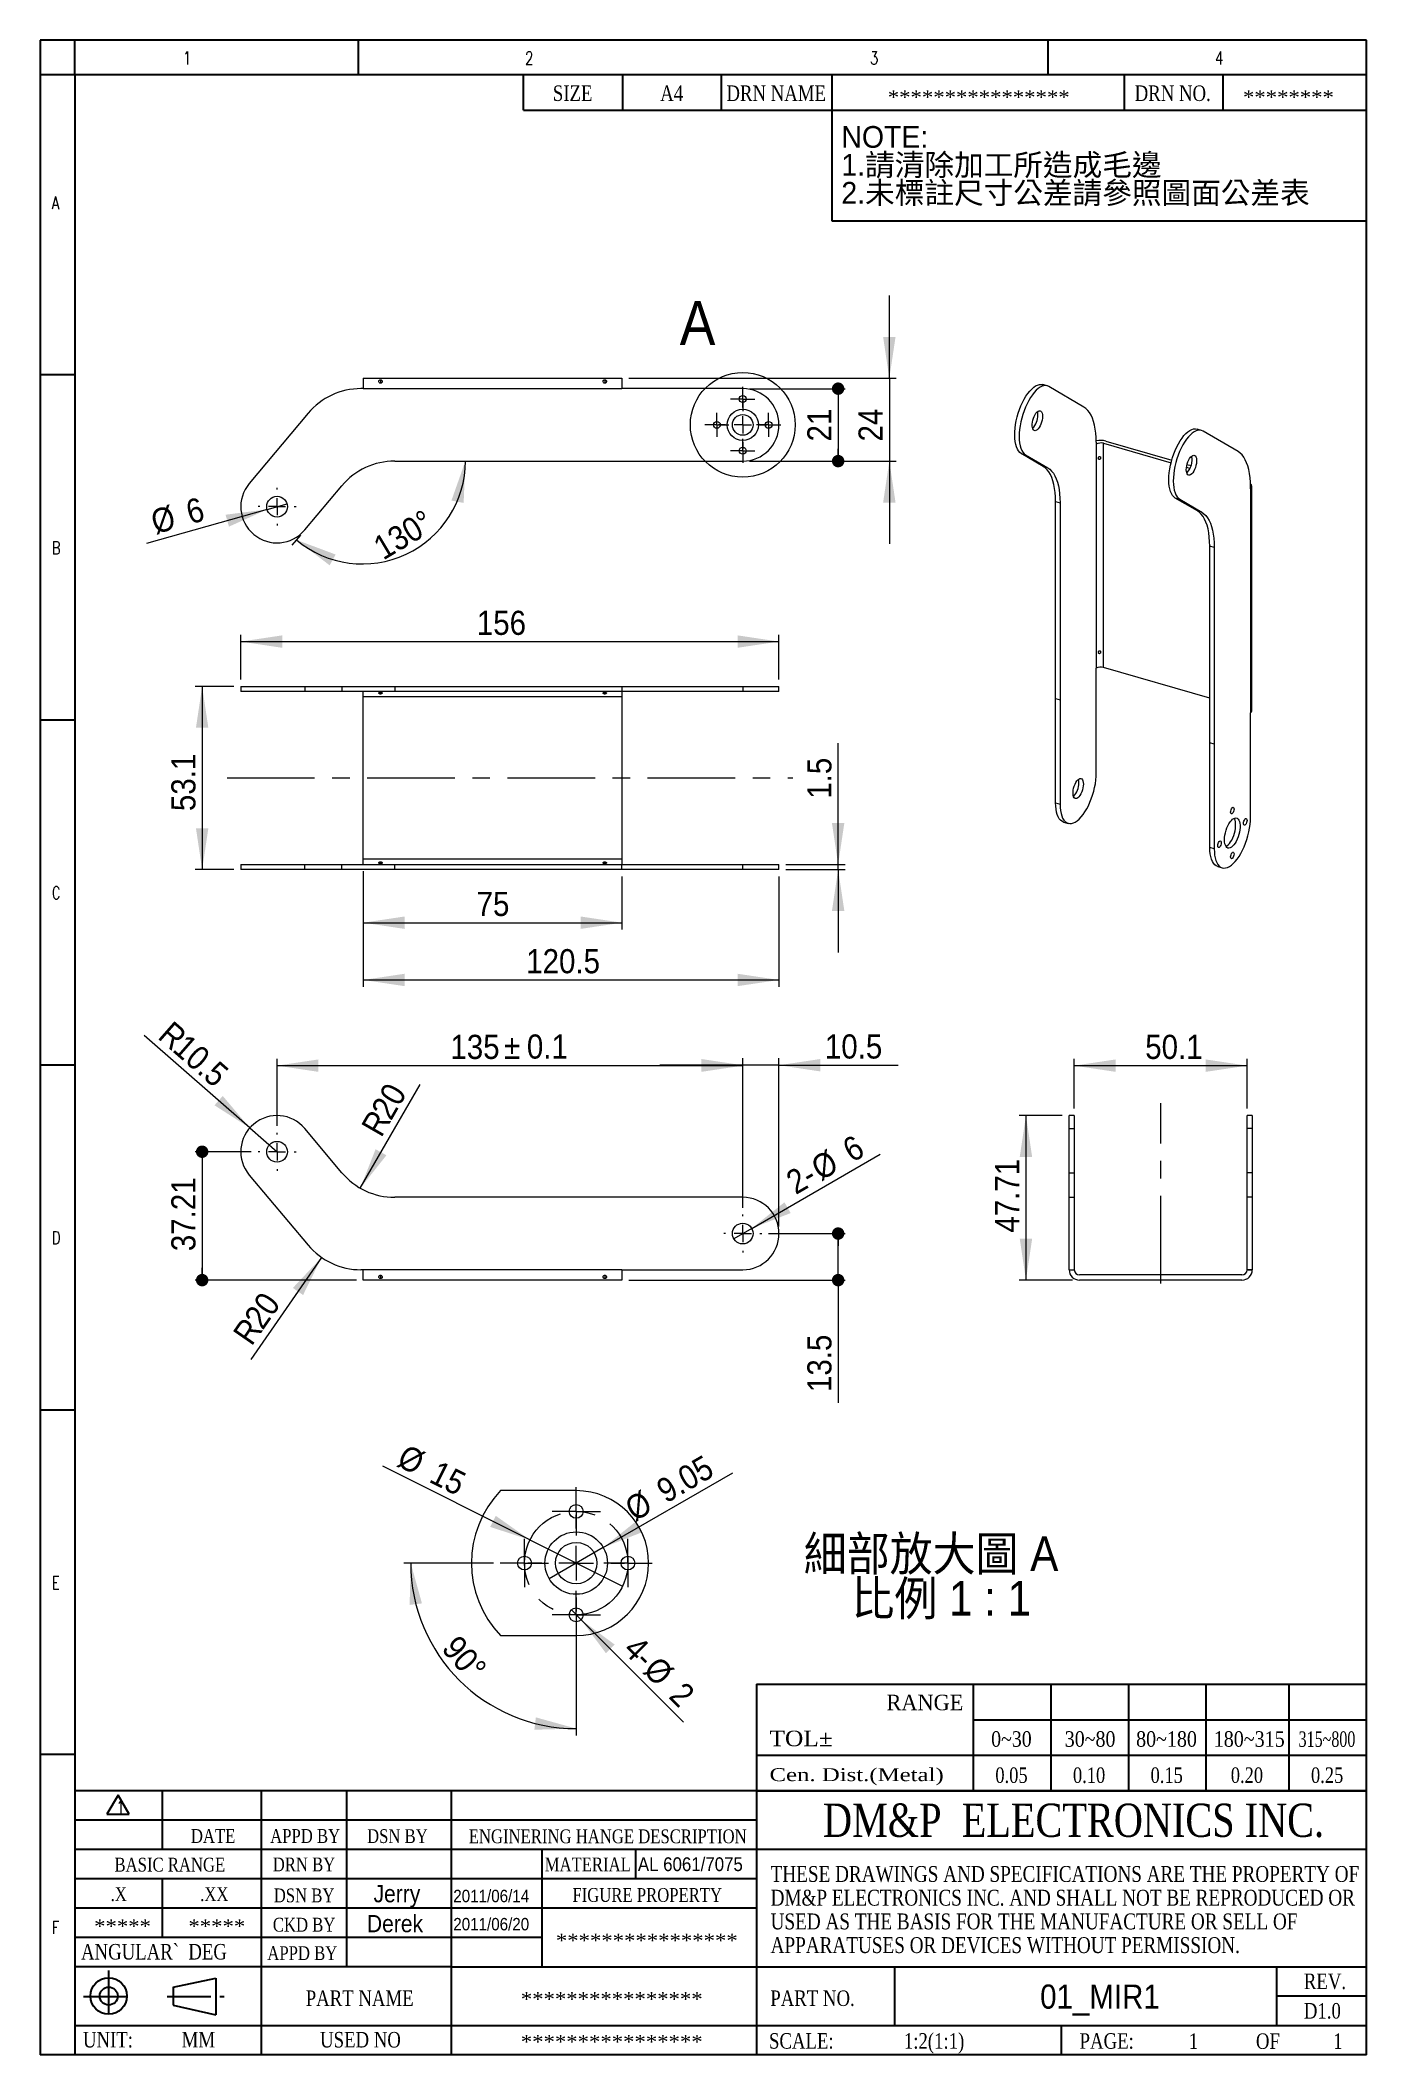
# Model space of a CAD drawing. Header units: millimetres. Extents: x 10 to 202, y 2 to 295.
import ezdxf

# ---------------------------------------------------------------- set-up
doc = ezdxf.new("R2010")
doc.units = ezdxf.units.MM
doc.header["$PDSIZE"] = -1
doc.linetypes.add('CENTER', pattern=[10.16, 6.35, -1.27, 1.27, -1.27])
doc.linetypes.add('CENTERX2', pattern=[20.32, 12.7, -2.54, 2.54, -2.54])
doc.layers.add('SLD-0', color=179, linetype='Continuous')
for name, color, linetype, lineweight in [('中心線2', 1, 'CENTER', 15), ('尺寸標柱線', 3, 'Continuous', 15), ('文字線性', 179, 'Continuous', 15)]:
    doc.layers.add(name, color=color, linetype=linetype, lineweight=lineweight)
doc.styles.add('SLDTEXTSTYLE0', font='GOTHIC.TTF', dxfattribs={"width": 0.913})
doc.styles.add('SLDTEXTSTYLE1', font='')
doc.styles.add('SLDTEXTSTYLE10', font='times.ttf', dxfattribs={"width": 1.26888})
doc.styles.add('SLDTEXTSTYLE11', font='times.ttf', dxfattribs={"width": 0.786331})
doc.styles.add('SLDTEXTSTYLE12', font='times.ttf', dxfattribs={"width": 0.8})
doc.styles.add('SLDTEXTSTYLE13', font='times.ttf', dxfattribs={"width": 1.090687})
doc.styles.add('SLDTEXTSTYLE14', font='txt_____.ttf', dxfattribs={"width": 0.75})
doc.styles.add('SLDTEXTSTYLE15', font='txt_____.ttf', dxfattribs={"width": 0.7})
doc.styles.add('SLDTEXTSTYLE16', font='GOTHIC.TTF', dxfattribs={"width": 0.913, "bigfont": 'bigfont'})
doc.styles.add('SLDTEXTSTYLE2', font='', dxfattribs={"bigfont": 'bigfont'})
doc.styles.add('SLDTEXTSTYLE3', font='times.ttf', dxfattribs={"width": 0.950828})
doc.styles.add('SLDTEXTSTYLE4', font='times.ttf', dxfattribs={"width": 1.081739})
doc.styles.add('SLDTEXTSTYLE5', font='times.ttf', dxfattribs={"width": 0.846979})
doc.styles.add('SLDTEXTSTYLE6', font='times.ttf', dxfattribs={"width": 0.850598})
doc.styles.add('SLDTEXTSTYLE7', font='times.ttf', dxfattribs={"width": 0.853029})
doc.styles.add('SLDTEXTSTYLE8', font='times.ttf', dxfattribs={"width": 0.854773})
doc.styles.add('SLDTEXTSTYLE9', font='times.ttf', dxfattribs={"width": 0.683818})
doc.styles.get('SLDTEXTSTYLE1').set_extended_font_data('新細明體')
doc.styles.get('SLDTEXTSTYLE2').set_extended_font_data('新細明體')
doc.dimstyles.new('SLDDIMSTYLE0', dxfattribs={"dimtxt": 3.5, "dimasz": 6, "dimexe": 0, "dimexo": 0.0625, "dimgap": 0.875, "dimtad": 2, "dimlfac": 2, "dimrnd": 1e-09, "dimzin": 12, "dimdsep": 46, "dimtxsty": 'SLDTEXTSTYLE0', "dimsah": 1, "dimcen": 0.09, "dimadec": 0, "dimazin": 0, "dimtfac": 1, "dimtofl": 0, "dimtmove": 0, "dimatfit": 3, "dimfxl": 0, "dimtolj": 1, "dimtzin": 12, "dimarcsym": 0})
doc.dimstyles.new('SLDDIMSTYLE1', dxfattribs={"dimtxt": 3.5, "dimasz": 6, "dimexe": 0, "dimexo": 0.0625, "dimgap": 0.875, "dimtad": 2, "dimdec": 1, "dimlfac": 2, "dimrnd": 1e-09, "dimzin": 12, "dimdsep": 46, "dimtxsty": 'SLDTEXTSTYLE0', "dimsah": 1, "dimcen": 0.09, "dimadec": 0, "dimazin": 0, "dimtfac": 1, "dimtdec": 1, "dimtofl": 0, "dimtmove": 0, "dimatfit": 3, "dimfxl": 0, "dimtolj": 1, "dimtzin": 12, "dimarcsym": 0})
doc.dimstyles.new('SLDDIMSTYLE10', dxfattribs={"dimtxt": 3.5, "dimasz": 6, "dimexe": 0, "dimexo": 0.0625, "dimgap": 0.875, "dimtad": 2, "dimlfac": 2, "dimrnd": 1e-09, "dimzin": 12, "dimdsep": 46, "dimtxsty": 'SLDTEXTSTYLE0', "dimsah": 1, "dimcen": 0.09, "dimadec": 0, "dimazin": 0, "dimtfac": 1, "dimtofl": 0, "dimtmove": 0, "dimatfit": 3, "dimfxl": 0, "dimtolj": 1, "dimtzin": 12, "dimarcsym": 0})
doc.dimstyles.new('SLDDIMSTYLE11', dxfattribs={"dimtxt": 3.5, "dimasz": 6, "dimexe": 0, "dimexo": 0.0625, "dimgap": 0.875, "dimtad": 2, "dimlfac": 2, "dimrnd": 1e-09, "dimzin": 12, "dimdsep": 46, "dimtxsty": 'SLDTEXTSTYLE0', "dimsah": 1, "dimcen": 0.09, "dimadec": 0, "dimazin": 0, "dimtfac": 1, "dimtmove": 0, "dimatfit": 3, "dimfxl": 0, "dimtolj": 1, "dimtzin": 12, "dimarcsym": 0})
doc.dimstyles.new('SLDDIMSTYLE12', dxfattribs={"dimtxt": 3.5, "dimasz": 6, "dimexe": 0, "dimexo": 0.0625, "dimgap": 0.875, "dimtad": 2, "dimdec": 4, "dimlfac": 2, "dimzin": 12, "dimdsep": 46, "dimtxsty": 'SLDTEXTSTYLE0', "dimsah": 1, "dimcen": 0.09, "dimazin": 0, "dimtfac": 1, "dimtofl": 0, "dimtmove": 0, "dimatfit": 3, "dimfxl": 0, "dimtolj": 1, "dimtzin": 12, "dimarcsym": 0})
doc.dimstyles.new('SLDDIMSTYLE13', dxfattribs={"dimtxt": 3.5, "dimasz": 6, "dimexe": 0, "dimexo": 0.0625, "dimgap": 0.875, "dimtad": 2, "dimdec": 1, "dimlfac": 2, "dimrnd": 1e-09, "dimzin": 12, "dimdsep": 46, "dimtxsty": 'SLDTEXTSTYLE0', "dimsah": 1, "dimcen": 0.09, "dimadec": 0, "dimazin": 0, "dimtfac": 1, "dimtofl": 0, "dimtmove": 0, "dimatfit": 3, "dimfxl": 0, "dimtolj": 1, "dimtzin": 12, "dimarcsym": 0})
doc.dimstyles.new('SLDDIMSTYLE14', dxfattribs={"dimtxt": 3.5, "dimasz": 6, "dimexe": 0, "dimexo": 0.0625, "dimgap": 0.875, "dimtad": 2, "dimrnd": 1e-09, "dimzin": 12, "dimdsep": 46, "dimtxsty": 'SLDTEXTSTYLE0', "dimsah": 1, "dimcen": 0.09, "dimadec": 0, "dimazin": 0, "dimtfac": 1, "dimtmove": 0, "dimatfit": 3, "dimfxl": 0, "dimtolj": 1, "dimtzin": 12, "dimarcsym": 0})
doc.dimstyles.new('SLDDIMSTYLE15', dxfattribs={"dimtxt": 3.5, "dimasz": 6, "dimexe": 0, "dimexo": 0.0625, "dimgap": 0.875, "dimtad": 2, "dimrnd": 1e-09, "dimzin": 12, "dimdsep": 46, "dimtxsty": 'SLDTEXTSTYLE0', "dimsah": 1, "dimcen": 0.09, "dimadec": 0, "dimazin": 0, "dimtfac": 1, "dimtmove": 0, "dimatfit": 3, "dimfxl": 0, "dimtolj": 1, "dimtzin": 12, "dimarcsym": 0})
doc.dimstyles.new('SLDDIMSTYLE16', dxfattribs={"dimtxt": 3.5, "dimasz": 6, "dimexe": 0, "dimexo": 0.0625, "dimgap": 0.875, "dimtad": 2, "dimdec": 4, "dimzin": 12, "dimdsep": 46, "dimtxsty": 'SLDTEXTSTYLE0', "dimsah": 1, "dimcen": 0.09, "dimazin": 0, "dimtfac": 1, "dimtofl": 0, "dimtmove": 0, "dimatfit": 3, "dimfxl": 0, "dimtolj": 1, "dimtzin": 12, "dimarcsym": 0})
doc.dimstyles.new('SLDDIMSTYLE2', dxfattribs={"dimtxt": 3.5, "dimasz": 6, "dimexe": 0, "dimexo": 0.0625, "dimgap": 0.875, "dimtad": 2, "dimdec": 1, "dimlfac": 2, "dimrnd": 1e-09, "dimzin": 12, "dimdsep": 46, "dimtxsty": 'SLDTEXTSTYLE0', "dimsah": 1, "dimcen": 0.09, "dimadec": 0, "dimazin": 0, "dimtfac": 1, "dimtofl": 0, "dimtmove": 0, "dimatfit": 3, "dimfxl": 0, "dimtolj": 1, "dimtzin": 12, "dimarcsym": 0})
doc.dimstyles.new('SLDDIMSTYLE3', dxfattribs={"dimtxt": 3.5, "dimasz": 6, "dimexe": 0, "dimexo": 0.0625, "dimgap": 0.875, "dimtad": 2, "dimdec": 1, "dimlfac": 2, "dimrnd": 1e-09, "dimzin": 12, "dimdsep": 46, "dimtxsty": 'SLDTEXTSTYLE0', "dimsah": 1, "dimcen": 0.09, "dimadec": 0, "dimazin": 0, "dimtfac": 1, "dimtdec": 1, "dimtofl": 0, "dimtmove": 0, "dimatfit": 3, "dimfxl": 0, "dimtolj": 1, "dimtzin": 12, "dimarcsym": 0})
doc.dimstyles.new('SLDDIMSTYLE4', dxfattribs={"dimtxt": 3.5, "dimasz": 1.8, "dimexe": 0, "dimexo": 0.0625, "dimgap": 0.875, "dimtad": 2, "dimlfac": 2, "dimrnd": 1e-09, "dimzin": 12, "dimdsep": 46, "dimtxsty": 'SLDTEXTSTYLE0', "dimblk1": 'DOT', "dimblk2": 'DOT', "dimsah": 1, "dimcen": 0.09, "dimadec": 0, "dimazin": 0, "dimtfac": 1, "dimtofl": 0, "dimtmove": 0, "dimatfit": 3, "dimldrblk": 'DOT', "dimfxl": 0, "dimtolj": 1, "dimtzin": 12, "dimarcsym": 0})
doc.dimstyles.new('SLDDIMSTYLE5', dxfattribs={"dimtxt": 3.5, "dimasz": 1.8, "dimexe": 0, "dimexo": 0.0625, "dimgap": 0.875, "dimtad": 2, "dimdec": 1, "dimlfac": 2, "dimrnd": 1e-09, "dimzin": 12, "dimdsep": 46, "dimtxsty": 'SLDTEXTSTYLE0', "dimblk1": 'DOT', "dimblk2": 'DOT', "dimsah": 1, "dimcen": 0.09, "dimadec": 0, "dimazin": 0, "dimtfac": 1, "dimtdec": 1, "dimtofl": 0, "dimtmove": 0, "dimatfit": 3, "dimldrblk": 'DOT', "dimfxl": 0, "dimtolj": 1, "dimtzin": 12, "dimarcsym": 0})
doc.dimstyles.new('SLDDIMSTYLE6', dxfattribs={"dimtxt": 3.5, "dimasz": 6, "dimexe": 0, "dimexo": 0.0625, "dimgap": 0.875, "dimtad": 2, "dimdec": 1, "dimlfac": 2, "dimrnd": 1e-09, "dimzin": 12, "dimdsep": 46, "dimtxsty": 'SLDTEXTSTYLE0', "dimsah": 1, "dimcen": 0.09, "dimadec": 0, "dimazin": 0, "dimtfac": 1, "dimtdec": 1, "dimtofl": 0, "dimtmove": 0, "dimatfit": 3, "dimfxl": 0, "dimtolj": 1, "dimtzin": 12, "dimarcsym": 0})
doc.dimstyles.new('SLDDIMSTYLE7', dxfattribs={"dimtxt": 3.5, "dimasz": 6, "dimexe": 0, "dimexo": 0.0625, "dimgap": 0.875, "dimtad": 2, "dimlfac": 2, "dimrnd": 1e-09, "dimzin": 12, "dimdsep": 46, "dimtxsty": 'SLDTEXTSTYLE0', "dimsah": 1, "dimcen": 0.09, "dimadec": 0, "dimazin": 0, "dimtfac": 1, "dimtofl": 0, "dimtmove": 0, "dimatfit": 3, "dimfxl": 0, "dimtolj": 1, "dimtzin": 12, "dimarcsym": 0})
doc.dimstyles.new('SLDDIMSTYLE8', dxfattribs={"dimtxt": 3.5, "dimasz": 6, "dimexe": 0, "dimexo": 0.0625, "dimgap": 0.875, "dimtad": 2, "dimlfac": 2, "dimrnd": 1e-09, "dimzin": 12, "dimdsep": 46, "dimtxsty": 'SLDTEXTSTYLE0', "dimsah": 1, "dimcen": 0.09, "dimadec": 0, "dimazin": 0, "dimtfac": 1, "dimtofl": 0, "dimtmove": 1, "dimatfit": 3, "dimfxl": 0, "dimtolj": 1, "dimtzin": 12, "dimarcsym": 0})
doc.dimstyles.new('SLDDIMSTYLE9', dxfattribs={"dimtxt": 3.5, "dimasz": 6, "dimexe": 0, "dimexo": 0.0625, "dimgap": 0.875, "dimtad": 2, "dimlfac": 2, "dimrnd": 1e-09, "dimzin": 12, "dimdsep": 46, "dimtxsty": 'SLDTEXTSTYLE0', "dimsah": 1, "dimcen": 0.09, "dimadec": 0, "dimazin": 0, "dimtfac": 1, "dimtmove": 0, "dimatfit": 3, "dimfxl": 0, "dimtolj": 1, "dimtzin": 12, "dimarcsym": 0})

msp = doc.modelspace()

# ---------------------------------------------------------------- texts
at = {"color": 7, "linetype": 'Continuous', "lineweight": 0, "insert": (102.67746, 256.698775), "char_height": 6.35, "attachment_point": 1, "style": 'SLDTEXTSTYLE0'}
msp.add_mtext('A', dxfattribs=at)
at = {"layer": 'SLD-0', "color": 7, "attachment_point": 1}
for s, insert, char_height, style in [('1', (30.683336, 292.852429), 1.852083, 'SLDTEXTSTYLE14'), ('2', (80.26667, 292.852429), 1.852083, 'SLDTEXTSTYLE14'), ('3', (130.26667, 292.852429), 1.852083, 'SLDTEXTSTYLE14'), ('4', (180.266661, 292.852429), 1.852083, 'SLDTEXTSTYLE14'), ('SIZE', (84.29168, 287.95586), 2.25, 'SLDTEXTSTYLE12'), ('A4', (99.849493, 287.95586), 2.25, 'SLDTEXTSTYLE12'), ('DRN NAME', (109.4467, 287.95586), 2.25, 'SLDTEXTSTYLE12'), ('****************', (132.836325, 287.246134), 2, 'SLDTEXTSTYLE13'), ('DRN NO.', (168.61875, 287.95586), 2.25, 'SLDTEXTSTYLE12'), ('********', (184.314459, 287.246134), 2, 'SLDTEXTSTYLE13'), ('A', (11.666667, 271.852425), 1.852083, 'SLDTEXTSTYLE14'), ('B', (11.666667, 221.852425), 1.852083, 'SLDTEXTSTYLE14'), ('C', (11.666667, 171.852425), 1.852083, 'SLDTEXTSTYLE14'), ('D', (11.666667, 121.852425), 1.852083, 'SLDTEXTSTYLE14'), ('E', (11.666667, 71.852425), 1.852083, 'SLDTEXTSTYLE14'), ('RANGE', (132.65198, 54.684077), 2.25, 'SLDTEXTSTYLE3'), ('TOL±', (115.691583, 49.470602), 2.25, 'SLDTEXTSTYLE4'), ('0~30', (147.81881, 49.389671), 2.25, 'SLDTEXTSTYLE5'), ('30~80', (158.48586, 49.389671), 2.25, 'SLDTEXTSTYLE6'), ('80~180', (168.825, 49.389671), 2.25, 'SLDTEXTSTYLE7'), ('180~315', (180.075, 49.389671), 2.25, 'SLDTEXTSTYLE8'), ('315~800', (192.375, 49.37087), 2.25, 'SLDTEXTSTYLE9'), ('Cen. Dist.(Metal)', (115.691583, 44.033979), 1.875, 'SLDTEXTSTYLE10'), ('0.05', (148.425, 44.147457), 2.25, 'SLDTEXTSTYLE11'), ('0.10', (159.675, 44.147457), 2.25, 'SLDTEXTSTYLE11'), ('0.15', (170.925, 44.147457), 2.25, 'SLDTEXTSTYLE11'), ('0.20', (182.55, 44.147457), 2.25, 'SLDTEXTSTYLE11'), ('0.25', (194.175, 44.147457), 2.25, 'SLDTEXTSTYLE11'), ('1', (21.06793, 39.251727), 1.8, 'SLDTEXTSTYLE15'), ('DM&P  ELECTRONICS INC.', (123.441439, 38.90286), 4.83, 'SLDTEXTSTYLE12'), ('DATE', (31.828312, 35.205695), 2, 'SLDTEXTSTYLE12'), ('APPD BY', (43.320634, 35.205695), 2, 'SLDTEXTSTYLE12'), ('DSN BY', (57.360048, 35.189654), 2, 'SLDTEXTSTYLE12'), ('ENGINERING HANGE DESCRIPTION', (72.099712, 35.155168), 2, 'SLDTEXTSTYLE12'), ('BASIC RANGE', (20.756734, 31.050283), 2, 'SLDTEXTSTYLE12'), ('DRN BY', (43.687119, 31.08105), 2, 'SLDTEXTSTYLE12'), ('MATERIAL', (83.108821, 31.08105), 2, 'SLDTEXTSTYLE12'), ('.X', (20.197147, 26.769539), 2, 'SLDTEXTSTYLE12'), ('.XX', (33.174872, 26.769539), 2, 'SLDTEXTSTYLE12'), ('DSN BY', (43.840744, 26.594802), 2, 'SLDTEXTSTYLE12'), ('FIGURE PROPERTY', (87.128668, 26.655168), 2, 'SLDTEXTSTYLE12'), ('F', (11.666667, 21.852425), 1.852083, 'SLDTEXTSTYLE14'), ('*****', (17.803076, 22.1132), 2, 'SLDTEXTSTYLE13'), ('*****', (31.46633, 22.1132), 2, 'SLDTEXTSTYLE13'), ('CKD BY', (43.704633, 22.344802), 2, 'SLDTEXTSTYLE12'), ('ANGULAR`  DEG', (15.90436, 18.549332), 2.25, 'SLDTEXTSTYLE12'), ('APPD BY', (42.904812, 18.224484), 2, 'SLDTEXTSTYLE12'), ('****************', (84.725886, 20.037323), 2, 'SLDTEXTSTYLE13'), ('PART NAME', (48.47219, 11.818511), 2.25, 'SLDTEXTSTYLE12'), ('PART NO.', (115.806468, 11.818511), 2.25, 'SLDTEXTSTYLE12'), ('REV.', (193.140737, 14.263964), 2.25, 'SLDTEXTSTYLE12'), ('****************', (79.645155, 11.568819), 2, 'SLDTEXTSTYLE13'), ('D1.0', (193.140737, 9.988477), 2.25, 'SLDTEXTSTYLE12'), ('UNIT:', (16.181511, 5.799712), 2.25, 'SLDTEXTSTYLE12'), ('MM', (30.494902, 5.799712), 2.25, 'SLDTEXTSTYLE12'), ('USED NO', (50.554164, 5.799712), 2.25, 'SLDTEXTSTYLE12'), ('****************', (79.645155, 5.379054), 2, 'SLDTEXTSTYLE13'), ('SCALE:', (115.618767, 5.628746), 2.25, 'SLDTEXTSTYLE12'), ('1:2(1:1)', (135.166212, 5.628746), 2.25, 'SLDTEXTSTYLE12'), ('PAGE:', (160.636936, 5.615788), 2.25, 'SLDTEXTSTYLE12'), ('1', (176.457793, 5.594062), 2.25, 'SLDTEXTSTYLE12'), ('OF', (186.189947, 5.594062), 2.25, 'SLDTEXTSTYLE12'), ('1', (197.393563, 5.594062), 2.25, 'SLDTEXTSTYLE12')]:
    msp.add_mtext(s, dxfattribs=dict(at, insert=insert, char_height=char_height, style=style))
at = {"layer": '文字線性', "color": 5, "attachment_point": 1, "style": 'SLDTEXTSTYLE0'}
for s, insert, char_height in [('AL 6061/7075', (96.615137, 31.112941), 2), ('Jerry', (58.300666, 27.096395), 2.5), ('2011/06/14', (69.85878, 26.407394), 1.8), ('Derek', (57.340596, 22.753524), 2.5), ('2011/06/20', (69.85878, 22.324681), 1.8), ('01_MIR1', (154.918445, 12.672881), 3.5)]:
    msp.add_mtext(s, dxfattribs=dict(at, insert=insert, char_height=char_height))

# ---------------------------------------------------------------- blocks, each defined once
blk = doc.blocks.new('SW_NOTE_0')
at = {"layer": '文字線性', "color": 0, "char_height": 3.5, "attachment_point": 1}
for s, insert, style in [('NOTE:', (0, 4.37), 'SLDTEXTSTYLE1'), ('1.請清除加工所造成毛邊', (0, -0.13), 'SLDTEXTSTYLE2'), ('2.未標註尺寸公差請參照圖面公差表', (0, -4.63), 'SLDTEXTSTYLE2')]:
    blk.add_mtext(s, dxfattribs=dict(at, insert=insert, style=style))
blk = doc.blocks.new('SW_NOTE_1')
at = {"layer": 'SLD-0', "color": 0, "char_height": 2.3, "attachment_point": 1, "style": 'SLDTEXTSTYLE12'}
for s, insert in [('THESE DRAWINGS AND SPECIFICATIONS ARE THE PROPERTY OF', (0, 3.02)), ('DM&P ELECTRONICS INC. AND SHALL NOT BE REPRODUCED OR ', (0, -0.42)), ('USED AS THE BASIS FOR THE MANUFACTURE OR SELL OF ', (0, -3.86)), ('APPARATUSES OR DEVICES WITHOUT PERMISSION.', (0, -7.29))]:
    blk.add_mtext(s, dxfattribs=dict(at, insert=insert))
blk = doc.blocks.new('*D3')
at = {"layer": '尺寸標柱線', "color": 5}
for p, q in [((39.06, 201.84), (39.06, 208.34)), ((39.06, 207.34), (117.06, 207.34)), ((117.06, 201.84), (117.06, 208.34))]:
    blk.add_line(p, q, dxfattribs=at)
for points in [[(39.06, 207.34), (45.06, 206.44), (45.06, 208.24)], [(117.06, 207.34), (111.06, 208.24), (111.06, 206.44)]]:
    blk.add_solid(points, dxfattribs=at)
at = {"layer": '尺寸標柱線', "color": 5, "insert": (73.27, 211.81), "char_height": 3.5, "attachment_point": 1, "style": 'SLDTEXTSTYLE0'}
blk.add_mtext('156', dxfattribs=at)
blk = doc.blocks.new('*D4')
at = {"layer": '尺寸標柱線', "color": 5}
for p, q in [((38.06, 200.84), (32.46, 200.84)), ((33.46, 200.84), (33.46, 174.29)), ((38.06, 174.29), (32.46, 174.29))]:
    blk.add_line(p, q, dxfattribs=at)
for points in [[(33.46, 200.84), (32.56, 194.84), (34.36, 194.84)], [(33.46, 174.29), (34.36, 180.29), (32.56, 180.29)]]:
    blk.add_solid(points, dxfattribs=at)
at = {"layer": '尺寸標柱線', "color": 5, "insert": (28.99, 182.77), "char_height": 3.5, "attachment_point": 1, "rotation": 90, "style": 'SLDTEXTSTYLE0'}
blk.add_mtext('53.1', dxfattribs=at)
blk = doc.blocks.new('*D5')
at = {"layer": '尺寸標柱線', "color": 5}
for p, q in [((125.64, 175.04), (125.64, 192.61)), ((118.06, 175.04), (126.64, 175.04)), ((118.06, 174.29), (126.64, 174.29)), ((125.64, 174.29), (125.64, 175.04)), ((125.64, 174.29), (125.64, 162.29))]:
    blk.add_line(p, q, dxfattribs=at)
for points in [[(125.64, 175.04), (126.54, 181.04), (124.74, 181.04)], [(125.64, 174.29), (124.74, 168.29), (126.54, 168.29)]]:
    blk.add_solid(points, dxfattribs=at)
at = {"layer": '尺寸標柱線', "color": 5, "insert": (121.17, 184.56), "char_height": 3.5, "attachment_point": 1, "rotation": 90, "style": 'SLDTEXTSTYLE0'}
blk.add_mtext('1.5', dxfattribs=at)
blk = doc.blocks.new('*D6')
at = {"layer": '尺寸標柱線', "color": 5}
for p, q in [((56.81, 174.04), (56.81, 165.59)), ((94.31, 173.29), (94.31, 165.59)), ((56.81, 166.59), (94.31, 166.59))]:
    blk.add_line(p, q, dxfattribs=at)
for points in [[(56.81, 166.59), (62.81, 165.69), (62.81, 167.49)], [(94.31, 166.59), (88.31, 167.49), (88.31, 165.69)]]:
    blk.add_solid(points, dxfattribs=at)
at = {"layer": '尺寸標柱線', "color": 5, "insert": (73.24, 171.06), "char_height": 3.5, "attachment_point": 1, "style": 'SLDTEXTSTYLE0'}
blk.add_mtext('75', dxfattribs=at)
blk = doc.blocks.new('*D7')
at = {"layer": '尺寸標柱線', "color": 5}
for p, q in [((56.81, 174.04), (56.81, 157.29)), ((117.06, 173.29), (117.06, 157.29)), ((56.81, 158.29), (117.06, 158.29))]:
    blk.add_line(p, q, dxfattribs=at)
for points in [[(56.81, 158.29), (62.81, 157.39), (62.81, 159.19)], [(117.06, 158.29), (111.06, 159.19), (111.06, 157.39)]]:
    blk.add_solid(points, dxfattribs=at)
at = {"layer": '尺寸標柱線', "color": 5, "insert": (80.43, 162.76), "char_height": 3.5, "attachment_point": 1, "style": 'SLDTEXTSTYLE0'}
blk.add_mtext('120.5', dxfattribs=at)
blk = doc.blocks.new('*D8')
at = {"layer": '尺寸標柱線', "color": 5}
for p, q in [((111.81, 125.28), (111.81, 146.93)), ((117.06, 122.53), (117.06, 146.93)), ((111.81, 145.93), (99.81, 145.93)), ((117.06, 145.93), (111.81, 145.93)), ((117.06, 145.93), (134.35, 145.93))]:
    blk.add_line(p, q, dxfattribs=at)
for points in [[(111.81, 145.93), (105.81, 146.83), (105.81, 145.03)], [(117.06, 145.93), (123.06, 145.03), (123.06, 146.83)]]:
    blk.add_solid(points, dxfattribs=at)
at = {"layer": '尺寸標柱線', "color": 5, "insert": (123.72, 150.4), "char_height": 3.5, "attachment_point": 1, "style": 'SLDTEXTSTYLE0'}
blk.add_mtext('10.5', dxfattribs=at)
blk = doc.blocks.new('*D9')
at = {"layer": '尺寸標柱線', "color": 5}
for p, q in [((44.31, 137.14), (44.31, 146.87)), ((111.81, 125.28), (111.81, 146.87)), ((44.31, 145.87), (111.81, 145.87))]:
    blk.add_line(p, q, dxfattribs=at)
for points in [[(44.31, 145.87), (50.31, 144.97), (50.31, 146.77)], [(111.81, 145.87), (105.81, 146.77), (105.81, 144.97)]]:
    blk.add_solid(points, dxfattribs=at)
at = {"layer": '尺寸標柱線', "color": 5, "char_height": 3.5, "attachment_point": 1, "style": 'SLDTEXTSTYLE0'}
for s, insert in [('135', (69.44, 150.34)), ('%%p', (77.2, 150.34)), ('0.1', (80.53, 150.39))]:
    blk.add_mtext(s, dxfattribs=dict(at, insert=insert))
blk = doc.blocks.new('_DOT')
at = {"color": 0, "linetype": 'ByBlock', "lineweight": -2}
blk.add_line((-0.5, 0), (-1, 0), dxfattribs=at)
at = {"color": 0, "linetype": 'ByBlock', "const_width": 0.5}
blk.add_lwpolyline([(-0.25, 0, 1), (0.25, 0, 1)], format="xyb", close=True, dxfattribs=at)
blk = doc.blocks.new('*D11')
at = {"layer": '尺寸標柱線', "color": 5}
for p, q in [((40.56, 133.39), (32.46, 133.39)), ((33.46, 133.39), (33.46, 114.78)), ((55.81, 114.78), (32.46, 114.78))]:
    blk.add_line(p, q, dxfattribs=at)
at = {"layer": '尺寸標柱線', "color": 5, "xscale": 1.8, "yscale": 1.8}
for p, rotation in [((33.46, 133.39, -2.38), 90.0000000000004), ((33.46, 114.78, -2.38), 270.0000000000004)]:
    blk.add_blockref('_DOT', p, dxfattribs=dict(at, rotation=rotation))
at = {"layer": '尺寸標柱線', "color": 5, "insert": (28.99, 118.98), "char_height": 3.5, "attachment_point": 1, "rotation": 90, "style": 'SLDTEXTSTYLE0'}
blk.add_mtext('37.21', dxfattribs=at)
blk = doc.blocks.new('*D12')
at = {"layer": '尺寸標柱線', "color": 5}
for p, q in [((115.56, 121.53), (126.64, 121.53)), ((125.64, 114.78), (125.64, 121.53)), ((95.31, 114.78), (126.64, 114.78)), ((125.64, 114.78), (125.64, 96.97))]:
    blk.add_line(p, q, dxfattribs=at)
at = {"layer": '尺寸標柱線', "color": 5, "xscale": 1.8, "yscale": 1.8}
for p, rotation in [((125.64, 121.53, -2.38), 90.0000000000004), ((125.64, 114.78, -2.38), 270.0000000000004)]:
    blk.add_blockref('_DOT', p, dxfattribs=dict(at, rotation=rotation))
at = {"layer": '尺寸標柱線', "color": 5, "insert": (121.17, 98.56), "char_height": 3.5, "attachment_point": 1, "rotation": 90, "style": 'SLDTEXTSTYLE0'}
blk.add_mtext('13.5', dxfattribs=at)
blk = doc.blocks.new('*D13')
at = {"layer": '尺寸標柱線', "color": 5}
for q in [(25.06, 150.25), (44.31, 133.39)]:
    blk.add_line((40.36, 136.85), q, dxfattribs=at)
blk.add_solid([(40.36, 136.85), (36.44, 141.48), (35.25, 140.12)], dxfattribs=at)
at = {"layer": '尺寸標柱線', "color": 5, "char_height": 3.5, "attachment_point": 1, "rotation": 318.7964, "style": 'SLDTEXTSTYLE0'}
for s, insert in [('R', (29.18, 152.54)), ('10.5', (31.31, 150.67))]:
    blk.add_mtext(s, dxfattribs=dict(at, insert=insert))
blk = doc.blocks.new('*D14')
at = {"layer": '尺寸標柱線', "color": 5}
blk.add_line((50.77, 118.07), (40.5, 103.26), dxfattribs=at)
blk.add_solid([(50.77, 118.07), (46.61, 113.65), (48.09, 112.62)], dxfattribs=at)
at = {"layer": '尺寸標柱線', "color": 5, "char_height": 3.5, "attachment_point": 1, "rotation": 55.2427, "style": 'SLDTEXTSTYLE0'}
for s, insert in [('20', (39.36, 109.43)), ('R', (37.75, 107.1))]:
    blk.add_mtext(s, dxfattribs=dict(at, insert=insert))
blk = doc.blocks.new('*D15')
at = {"layer": '尺寸標柱線', "color": 5}
blk.add_line((56.38, 128.11), (65.04, 143.16), dxfattribs=at)
blk.add_solid([(56.38, 128.11), (60.16, 132.87), (58.6, 133.76)], dxfattribs=at)
at = {"layer": '尺寸標柱線', "color": 5, "char_height": 3.5, "attachment_point": 1, "rotation": 60.0859, "style": 'SLDTEXTSTYLE0'}
for s, insert in [('20', (57.8, 139.53)), ('R', (56.38, 137.08))]:
    blk.add_mtext(s, dxfattribs=dict(at, insert=insert))
blk = doc.blocks.new('*D16')
at = {"layer": '尺寸標柱線', "color": 5}
for q in [(131.75, 133.04), (110.51, 120.78)]:
    blk.add_line((113.11, 122.28), q, dxfattribs=at)
blk.add_solid([(113.11, 122.28), (118.76, 124.5), (117.86, 126.06)], dxfattribs=at)
at = {"layer": '尺寸標柱線', "color": 5, "char_height": 3.5, "attachment_point": 1, "rotation": 30, "style": 'SLDTEXTSTYLE0'}
for s, insert in [('6', (125.92, 134.79)), ('%%c', (121.35, 132.15)), ('2-', (117.74, 130.13))]:
    blk.add_mtext(s, dxfattribs=dict(at, insert=insert))
blk = doc.blocks.new('SW_CENTERMARKSYMBOL_0')
at = {"layer": '中心線2', "color": 0}
for p, q in [((-2.5, 0), (-2.75, 0)), ((0, 0), (-1.25, 0)), ((0, 2.5), (0, 2.75)), ((0, 0), (0, 1.25)), ((0, 0), (0, -1.25)), ((0, 0), (1.25, 0)), ((2.5, 0), (2.75, 0)), ((0, -2.5), (0, -2.75))]:
    blk.add_line(p, q, dxfattribs=at)
blk = doc.blocks.new('SW_CENTERMARKSYMBOL_1')
at = {"layer": '中心線2', "color": 0}
for p, q in [((-2.5, 0), (-2.75, 0)), ((0, 0), (-1.25, 0)), ((0, 2.5), (0, 2.75)), ((0, 0), (0, 1.25)), ((0, 0), (0, -1.25)), ((0, 0), (1.25, 0)), ((2.5, 0), (2.75, 0)), ((0, -2.5), (0, -2.75))]:
    blk.add_line(p, q, dxfattribs=at)
blk = doc.blocks.new('*D19')
at = {"layer": '尺寸標柱線', "color": 5}
for p, q in [((112.81, 244), (126.64, 244)), ((125.64, 244), (125.64, 233.5)), ((112.81, 233.5), (126.64, 233.5))]:
    blk.add_line(p, q, dxfattribs=at)
at = {"layer": '尺寸標柱線', "color": 5, "xscale": 1.8, "yscale": 1.8}
for p, rotation in [((125.64, 244, 2.48), 90.00001034546), ((125.64, 233.5, 2.48), 270.0000103454601)]:
    blk.add_blockref('_DOT', p, dxfattribs=dict(at, rotation=rotation))
at = {"layer": '尺寸標柱線', "color": 5, "insert": (121.17, 236.35), "char_height": 3.5, "attachment_point": 1, "rotation": 90, "style": 'SLDTEXTSTYLE0'}
blk.add_mtext('21', dxfattribs=at)
blk = doc.blocks.new('*D20')
at = {"layer": '尺寸標柱線', "color": 5}
for p, q in [((133.06, 245.5), (133.06, 257.5)), ((95.31, 245.5), (134.06, 245.5)), ((133.06, 245.5), (133.06, 233.5)), ((112.81, 233.5), (134.06, 233.5)), ((133.06, 233.5), (133.06, 221.5))]:
    blk.add_line(p, q, dxfattribs=at)
for points in [[(133.06, 245.5), (133.96, 251.5), (132.16, 251.5)], [(133.06, 233.5), (132.16, 227.5), (133.96, 227.5)]]:
    blk.add_solid(points, dxfattribs=at)
at = {"layer": '尺寸標柱線', "color": 5, "insert": (128.59, 236.35), "char_height": 3.5, "attachment_point": 1, "rotation": 90, "style": 'SLDTEXTSTYLE0'}
blk.add_mtext('24', dxfattribs=at)
blk = doc.blocks.new('*D21')
at = {"layer": '尺寸標柱線', "color": 5}
for q in [(25.4, 221.57), (45.76, 227.3)]:
    blk.add_line((42.87, 226.49), q, dxfattribs=at)
blk.add_solid([(42.87, 226.49), (36.85, 225.73), (37.34, 224)], dxfattribs=at)
at = {"layer": '尺寸標柱線', "color": 5, "char_height": 3.5, "attachment_point": 1, "rotation": 15.7221, "style": 'SLDTEXTSTYLE0'}
for s, insert in [('6', (30.81, 227.69)), ('%%c', (25.73, 226.26))]:
    blk.add_mtext(s, dxfattribs=dict(at, insert=insert))
blk = doc.blocks.new('*D22')
at = {"layer": '尺寸標柱線', "color": 5}
blk.add_line((47.69, 222.76), (46.48, 221.32), dxfattribs=at)
blk.add_arc((56.71, 233.5), 14.91, 230, 0, dxfattribs=at)
for points in [[(71.61, 233.5), (69.59, 227.78), (71.36, 227.44)], [(47.13, 222.08), (51.94, 218.39), (52.81, 219.96)]]:
    blk.add_solid(points, dxfattribs=at)
at = {"layer": '尺寸標柱線', "color": 5, "insert": (57.92, 222.08), "char_height": 3.5, "attachment_point": 1, "rotation": 30.8195, "style": 'SLDTEXTSTYLE0'}
blk.add_mtext('130°', dxfattribs=at)
blk = doc.blocks.new('SW_CENTERMARKSYMBOL_2')
at = {"layer": '中心線2', "color": 0}
for p, q in [((0, 2.5), (0, 3.5125)), ((-2.5, 0), (-3.5125, 0)), ((0, 0), (-1.25, 0)), ((0, 0), (0, 1.25)), ((0, 0), (0, -1.25)), ((0, 0), (1.25, 0)), ((2.5, 0), (3.5125, 0)), ((0, -2.5), (0, -3.5125))]:
    blk.add_line(p, q, dxfattribs=at)
blk = doc.blocks.new('SW_CENTERMARKSYMBOL_3')
at = {"layer": '中心線2', "color": 0}
for p, q in [((-2.5, 0), (-2.75, 0)), ((0, 0), (-1.25, 0)), ((0, 2.5), (0, 2.75)), ((0, 0), (0, 1.25)), ((0, 0), (0, -1.25)), ((0, 0), (1.25, 0)), ((2.5, 0), (2.75, 0)), ((0, -2.5), (0, -2.75))]:
    blk.add_line(p, q, dxfattribs=at)
blk = doc.blocks.new('SW_CENTERMARKSYMBOL_4')
at = {"layer": '中心線2', "color": 0}
for p, q in [((-1.25, 0), (-1.75, 0)), ((0, 0), (-1.25, 0)), ((0, 1.25), (0, 1.75)), ((0, 0), (0, 1.25)), ((0, 0), (0, -1.25)), ((0, 0), (1.25, 0)), ((1.25, 0), (1.75, 0)), ((0, -1.25), (0, -1.75))]:
    blk.add_line(p, q, dxfattribs=at)
blk = doc.blocks.new('SW_CENTERMARKSYMBOL_5')
at = {"layer": '中心線2', "color": 0}
for p, q in [((-1.25, 0), (-1.75, 0)), ((0, 0), (-1.25, 0)), ((0, 1.25), (0, 1.75)), ((0, 0), (0, 1.25)), ((0, 0), (0, -1.25)), ((0, 0), (1.25, 0)), ((1.25, 0), (1.75, 0)), ((0, -1.25), (0, -1.75))]:
    blk.add_line(p, q, dxfattribs=at)
blk = doc.blocks.new('SW_CENTERMARKSYMBOL_6')
at = {"layer": '中心線2', "color": 0}
for p, q in [((-1.25, 0), (-1.75, 0)), ((0, 0), (-1.25, 0)), ((0, 1.25), (0, 1.75)), ((0, 0), (0, 1.25)), ((0, 0), (0, -1.25)), ((0, 0), (1.25, 0)), ((1.25, 0), (1.75, 0)), ((0, -1.25), (0, -1.75))]:
    blk.add_line(p, q, dxfattribs=at)
blk = doc.blocks.new('SW_CENTERMARKSYMBOL_7')
at = {"layer": '中心線2', "color": 0}
for p, q in [((-1.25, 0), (-1.75, 0)), ((0, 0), (-1.25, 0)), ((0, 1.25), (0, 1.75)), ((0, 0), (0, 1.25)), ((0, 0), (0, -1.25)), ((0, 0), (1.25, 0)), ((1.25, 0), (1.75, 0)), ((0, -1.25), (0, -1.75))]:
    blk.add_line(p, q, dxfattribs=at)
blk = doc.blocks.new('*D29')
at = {"layer": '尺寸標柱線', "color": 5}
for p, q in [((159.87, 139.64), (159.87, 146.87)), ((184.92, 139.64), (184.92, 146.87)), ((159.87, 145.87), (184.92, 145.87))]:
    blk.add_line(p, q, dxfattribs=at)
for points in [[(159.87, 145.87), (165.87, 144.97), (165.87, 146.77)], [(184.92, 145.87), (178.92, 146.77), (178.92, 144.97)]]:
    blk.add_solid(points, dxfattribs=at)
at = {"layer": '尺寸標柱線', "color": 5, "insert": (170.15, 150.34), "char_height": 3.5, "attachment_point": 1, "style": 'SLDTEXTSTYLE0'}
blk.add_mtext('50.1', dxfattribs=at)
blk = doc.blocks.new('*D30')
at = {"layer": '尺寸標柱線', "color": 5}
for p, q in [((158.12, 138.64), (151.86, 138.64)), ((152.86, 138.64), (152.86, 114.78)), ((159.62, 114.78), (151.86, 114.78))]:
    blk.add_line(p, q, dxfattribs=at)
for points in [[(152.86, 138.64), (151.96, 132.64), (153.76, 132.64)], [(152.86, 114.78), (153.76, 120.78), (151.96, 120.78)]]:
    blk.add_solid(points, dxfattribs=at)
at = {"layer": '尺寸標柱線', "color": 5, "insert": (148.39, 121.66), "char_height": 3.5, "attachment_point": 1, "rotation": 90, "style": 'SLDTEXTSTYLE0'}
blk.add_mtext('47.71', dxfattribs=at)
blk = doc.blocks.new('*D31')
at = {"layer": '尺寸標柱線', "color": 5}
for q in [(59.63, 87.82), (94.38, 70.4)]:
    blk.add_line((80.97, 77.12), q, dxfattribs=at)
blk.add_solid([(80.97, 77.12), (76.01, 80.62), (75.2, 79.01)], dxfattribs=at)
at = {"layer": '尺寸標柱線', "color": 5, "char_height": 3.5, "attachment_point": 1, "rotation": 333.3794, "style": 'SLDTEXTSTYLE0'}
for s, insert in [('%%c', (63.05, 91.09)), ('15', (67.76, 88.72))]:
    blk.add_mtext(s, dxfattribs=dict(at, insert=insert))
blk = doc.blocks.new('*D32')
at = {"layer": '尺寸標柱線', "color": 5}
for q in [(110.38, 86.87), (83.76, 71.5)]:
    blk.add_line((91.59, 76.02), q, dxfattribs=at)
blk.add_solid([(91.59, 76.02), (97.24, 78.24), (96.34, 79.8)], dxfattribs=at)
at = {"layer": '尺寸標柱線', "color": 5, "char_height": 3.5, "attachment_point": 1, "rotation": 30, "style": 'SLDTEXTSTYLE0'}
for s, insert in [('9.05', (98.95, 85.4)), ('%%c', (94.38, 82.76))]:
    blk.add_mtext(s, dxfattribs=dict(at, insert=insert))
blk = doc.blocks.new('*D33')
at = {"layer": '尺寸標柱線', "color": 5}
for q in [(86.97, 66.97), (103.24, 50.7)]:
    blk.add_line((88.38, 65.55), q, dxfattribs=at)
blk.add_solid([(88.38, 65.55), (91.99, 60.68), (93.26, 61.95)], dxfattribs=at)
at = {"layer": '尺寸標柱線', "color": 5, "char_height": 3.5, "attachment_point": 1, "rotation": 315, "style": 'SLDTEXTSTYLE0'}
for s, insert in [('4-', (96.79, 63.47)), ('%%c', (99.68, 60.51)), ('2', (103.41, 56.78))]:
    blk.add_mtext(s, dxfattribs=dict(at, insert=insert))
blk = doc.blocks.new('*D34')
at = {"layer": '尺寸標柱線', "color": 5}
for p, q in [((75.68, 73.76), (62.69, 73.76)), ((87.68, 65.74), (87.68, 48.77))]:
    blk.add_line(p, q, dxfattribs=at)
blk.add_arc((87.68, 73.76), 23.99, 180, 270, dxfattribs=at)
for points in [[(63.69, 73.76), (63.53, 67.7), (65.32, 67.92)], [(87.68, 49.77), (81.83, 51.4), (81.61, 49.61)]]:
    blk.add_solid(points, dxfattribs=at)
at = {"layer": '尺寸標柱線', "color": 5, "insert": (70.66, 63.57), "char_height": 3.5, "attachment_point": 1, "rotation": 311.1492, "style": 'SLDTEXTSTYLE0'}
blk.add_mtext('90°', dxfattribs=at)
blk = doc.blocks.new('SW_NOTE_2')
at = {"layer": '文字線性', "color": 0, "char_height": 5, "attachment_point": 1, "style": 'SLDTEXTSTYLE16'}
for s, insert in [('細部放大圖 A ', (0, 6.39)), ('比例 1 : 1', (6.92, -0.08))]:
    blk.add_mtext(s, dxfattribs=dict(at, insert=insert))
blk = doc.blocks.new('SW_CENTERMARKSYMBOL_8')
at = {"layer": '中心線2', "color": 0}
for p, q in [((0, 5), (0, 7.02)), ((-5, 0), (-7.03, 0)), ((0, 0), (-2.5, 0)), ((0, 0), (0, 2.5)), ((0, 0), (0, -2.5)), ((0, 0), (2.5, 0)), ((5, 0), (7.02, 0)), ((0, -5), (0, -7.03))]:
    blk.add_line(p, q, dxfattribs=at)
blk = doc.blocks.new('SW_CENTERMARKSYMBOL_9')
at = {"layer": '中心線2', "color": 0}
for p, q in [((0, 2.5), (0, 3.5)), ((-2.5, 0), (-3.5, 0)), ((0, 0), (-2.5, 0)), ((0, 0), (0, 2.5)), ((0, 0), (0, -2.5)), ((0, 0), (2.5, 0)), ((2.5, 0), (3.5, 0)), ((0, -2.5), (0, -3.5))]:
    blk.add_line(p, q, dxfattribs=at)
blk = doc.blocks.new('SW_CENTERMARKSYMBOL_10')
at = {"layer": '中心線2', "color": 0}
for p, q in [((0, 2.5), (0, 3.5)), ((-2.5, 0), (-3.5, 0)), ((0, 0), (-2.5, 0)), ((0, 0), (0, 2.5)), ((0, 0), (0, -2.5)), ((0, 0), (2.5, 0)), ((2.5, 0), (3.5, 0)), ((0, -2.5), (0, -3.5))]:
    blk.add_line(p, q, dxfattribs=at)
blk = doc.blocks.new('SW_CENTERMARKSYMBOL_11')
at = {"layer": '中心線2', "color": 0}
for p, q in [((0, 2.5), (0, 3.5)), ((-2.5, 0), (-3.5, 0)), ((0, 0), (-2.5, 0)), ((0, 0), (0, 2.5)), ((0, 0), (0, -2.5)), ((0, 0), (2.5, 0)), ((2.5, 0), (3.5, 0)), ((0, -2.5), (0, -3.5))]:
    blk.add_line(p, q, dxfattribs=at)
blk = doc.blocks.new('SW_CENTERMARKSYMBOL_12')
at = {"layer": '中心線2', "color": 0}
for p, q in [((0, 2.5), (0, 3.5)), ((-2.5, 0), (-3.5, 0)), ((0, 0), (-2.5, 0)), ((0, 0), (0, 2.5)), ((0, 0), (0, -2.5)), ((0, 0), (2.5, 0)), ((2.5, 0), (3.5, 0)), ((0, -2.5), (0, -3.5))]:
    blk.add_line(p, q, dxfattribs=at)

# ---------------------------------------------------------------- dimensions: what is measured, and where the dimension line sits
at = {"layer": '尺寸標柱線', "color": 5}
for base, p1, p2, angle, dimstyle, picture, middle in [((133.061954, 233.502672), (94.311952, 245.502678), (111.811955, 233.502668), 270.00001135, 'SLDDIMSTYLE10', '*D20', (133.061952, 238.932631)), ((125.644247, 233.502671), (111.811955, 244.002668), (111.811955, 233.502668), 270.00001035, 'SLDDIMSTYLE4', '*D19', (125.644246, 238.932631)), ((117.061952, 207.34005), (39.061952, 200.843262), (117.061952, 200.843262), 0, 'SLDDIMSTYLE0', '*D3', (77.1528, 207.34005)), ((33.461058, 174.293222), (39.061952, 200.843262), (39.061952, 174.293222), 90, 'SLDDIMSTYLE1', '*D4', (33.461058, 187.295544)), ((125.644246, 175.043222), (117.061952, 174.293222), (117.061952, 175.043222), 90, 'SLDDIMSTYLE2', '*D5', (125.644246, 187.787978)), ((94.311952, 166.585169), (56.811952, 175.043222), (94.311952, 174.293222), 0, 'SLDDIMSTYLE0', '*D6', (75.825133, 166.585169)), ((117.061952, 158.291674), (56.811952, 175.043222), (117.061952, 174.293222), 0, 'SLDDIMSTYLE1', '*D7', (86.249164, 158.291674)), ((152.859988, 114.781767), (159.118796, 138.637489), (160.618796, 114.781767), 90, 'SLDDIMSTYLE0', '*D30', (152.859988, 127.481736)), ((33.461058, 114.781767), (41.561952, 133.387489), (56.811952, 114.781767), 90, 'SLDDIMSTYLE4', '*D11', (33.461058, 124.794465)), ((125.644246, 121.531777), (94.311952, 114.781767), (114.561952, 121.531777), 90, 'SLDDIMSTYLE5', '*D12', (125.644246, 103.078915))]:
    dim = msp.add_linear_dim(base=base, p1=p1, p2=p2, angle=angle, dimstyle=dimstyle, dxfattribs=at)
    dim.commit()
    dim.dimension.update_dxf_attribs({"geometry": picture, "text_midpoint": middle, "dimtype": 160})
for base, line1, line2, dimstyle, picture, middle in [((63.007591, 219.993535), ((111.811955, 233.502668), (61.371259, 233.502658)), ((53.710815, 229.930534), (48.333686, 223.522321)), 'SLDDIMSTYLE12', '*D22', (64.344874, 220.701881)), ((70.714271, 56.800176), ((76.675506, 73.761412), (83.675506, 73.761412)), ((87.675506, 66.736412), (87.675506, 80.786412)), 'SLDDIMSTYLE16', '*D34', (69.613484, 57.977548))]:
    dim = msp.add_angular_dim_2l(base=base, line1=line1, line2=line2, dimstyle=dimstyle, dxfattribs=at)
    dim.commit()
    dim.dimension.update_dxf_attribs({"geometry": picture, "text_midpoint": middle, "dimtype": 162})
for p1, p2, dimstyle, picture, middle in [((45.755833, 227.303414), (42.868071, 226.490499), 'SLDDIMSTYLE11', '*D21', (30.464523, 222.998865)), ((94.380456, 70.400809), (80.970557, 77.122015), 'SLDDIMSTYLE14', '*D31', (65.582447, 84.834739)), ((83.756741, 71.498912), (91.594271, 76.023912), 'SLDDIMSTYLE15', '*D32', (102.989298, 82.602838))]:
    dim = msp.add_diameter_dim_2p(p1=p1, p2=p2, dimstyle=dimstyle, dxfattribs=at)
    dim.commit()
    dim.dimension.update_dxf_attribs({"geometry": picture, "text_midpoint": middle, "dimtype": 163})
for center, mpoint, dimstyle, picture, middle in [((44.311952, 133.387489), (40.361992, 136.845857), 'SLDDIMSTYLE6', '*D13', (30.564753, 145.423798)), ((61.371259, 136.781787), (56.384246, 128.114049), 'SLDDIMSTYLE8', '*D15', (62.25467, 138.317203)), ((56.475029, 126.281787), (50.774011, 118.066047), 'SLDDIMSTYLE7', '*D14', (43.590342, 107.713652))]:
    dim = msp.add_radius_dim(center=center, mpoint=mpoint, dimstyle=dimstyle, dxfattribs=at)
    dim.commit()
    dim.dimension.update_dxf_attribs({"geometry": picture, "text_midpoint": middle, "dimtype": 164})
dim = msp.add_linear_dim(base=(111.811952, 145.868908), p1=(44.311952, 136.137489), p2=(111.811952, 124.281777), text='<>%%p0.1', dimstyle='SLDDIMSTYLE0', dxfattribs=at)
dim.commit()
dim.dimension.update_dxf_attribs({"geometry": '*D9', "text_midpoint": (78.216239, 145.868908), "dimtype": 160})
for base, p1, p2, dimstyle, picture, middle in [((111.811952, 145.92925), (117.061952, 121.531777), (111.811952, 124.281777), 'SLDDIMSTYLE3', '*D8', (128.239918, 145.92925)), ((184.918836, 145.868908), (159.868796, 138.637489), (184.918836, 138.637489), 'SLDDIMSTYLE13', '*D29', (174.673152, 145.868908))]:
    dim = msp.add_linear_dim(base=base, p1=p1, p2=p2, dimstyle=dimstyle, dxfattribs=at)
    dim.commit()
    dim.dimension.update_dxf_attribs({"geometry": picture, "text_midpoint": middle, "dimtype": 160})
for p1, p2, text, dimstyle, picture, middle in [((110.512914, 120.781777), (113.110991, 122.281777), '2-<>', 'SLDDIMSTYLE9', '*D16', (125.388025, 129.36993)), ((86.9684, 66.968518), (88.382613, 65.554305), '4-<>', 'SLDDIMSTYLE15', '*D33', (98.052556, 55.884382))]:
    dim = msp.add_diameter_dim_2p(p1=p1, p2=p2, text=text, dimstyle=dimstyle, dxfattribs=at)
    dim.commit()
    dim.dimension.update_dxf_attribs({"geometry": picture, "text_midpoint": middle, "dimtype": 163})

# ---------------------------------------------------------------- linework, layer by layer
at = {"color": 7, "linetype": 'Continuous', "lineweight": 15}
for p, q in [((56.811951, 245.502678), (94.311952, 245.502678)), ((56.811951, 245.502678), (56.811951, 244.002678)), ((94.311952, 245.502678), (94.311952, 244.002678)), ((56.811951, 244.002658), (56.475028, 244.002658)), ((56.811951, 244.002678), (94.311952, 244.002678)), ((111.811956, 244.002668), (94.311952, 244.002678)), ((155.959171, 244.402803), (155.309652, 244.590303)), ((161.269872, 241.319584), (156.1904, 244.30295)), ((48.814583, 240.430534), (40.290218, 230.271591)), ((178.302661, 237.952793), (177.653142, 238.140293)), ((183.613362, 234.869574), (178.533891, 237.85294)), ((152.166246, 234.602083), (152.815766, 234.414583)), ((155.370353, 232.72019), (152.166246, 234.602083)), ((152.815766, 234.414583), (156.019872, 232.53269)), ((163.055934, 236.232219), (163.055934, 235.940435)), ((163.055944, 235.940444), (163.055944, 203.46449)), ((164.080463, 236.077704), (173.885112, 233.247345)), ((164.080463, 203.60175), (164.080463, 236.077704)), ((164.455463, 236.402463), (173.990979, 233.649797)), ((61.371259, 233.502659), (94.311952, 233.502659)), ((94.311952, 233.502659), (111.811956, 233.502668)), ((155.370353, 232.72019), (156.019872, 232.53269)), ((176.120065, 232.60217), (176.648398, 232.449653)), ((176.201227, 233.011753), (176.798006, 232.839478)), ((48.333686, 223.522322), (53.710814, 229.930534)), ((175.159256, 227.964573), (174.509736, 228.152073)), ((177.713843, 226.27018), (174.509736, 228.152073)), ((175.159256, 227.964573), (178.363362, 226.08268)), ((185.399424, 229.490425), (185.399424, 229.782209)), ((185.399434, 229.490434), (185.399434, 197.01448)), ((185.600395, 197.38948), (185.600395, 229.865434)), ((157.156415, 227.632825), (157.805934, 227.445325)), ((157.156415, 199.105348), (157.156415, 227.632825)), ((157.805934, 227.445325), (157.805934, 198.917848)), ((178.363362, 226.08268), (177.713843, 226.27018)), ((180.149424, 220.995315), (179.499905, 221.182815)), ((179.499905, 192.655338), (179.499905, 221.182815)), ((180.149424, 220.995315), (180.149424, 192.467838)), ((163.055939, 188.309038), (163.055944, 203.46449)), ((179.499905, 199.15054), (164.080463, 203.60175)), ((39.061952, 200.843262), (39.061952, 200.093262)), ((39.061952, 200.843262), (48.333686, 200.843262)), ((48.333686, 200.093262), (39.061952, 200.093262)), ((48.333686, 200.843262), (48.333686, 200.093262)), ((48.333686, 200.843262), (53.710814, 200.843262)), ((53.710814, 200.093262), (48.333686, 200.093262)), ((53.710814, 200.843262), (53.710814, 200.093262)), ((53.710814, 200.843262), (61.371259, 200.843262)), ((61.371259, 200.093262), (53.710814, 200.093262)), ((56.811951, 199.343262), (56.811951, 200.093262)), ((94.311952, 199.343262), (56.811951, 199.343262)), ((56.811951, 175.793222), (56.811951, 199.343262)), ((61.371259, 200.843262), (61.371259, 200.093262)), ((61.371259, 200.843262), (94.311952, 200.843262)), ((94.311952, 200.093262), (61.371259, 200.093262)), ((94.311952, 200.843262), (94.311952, 200.093262)), ((94.311952, 200.843262), (111.811956, 200.843262)), ((111.811956, 200.093262), (94.311952, 200.093262)), ((94.311952, 200.093262), (94.311952, 199.343262)), ((94.311952, 199.343262), (94.311952, 175.793222)), ((111.811956, 200.843262), (111.811956, 200.093262)), ((111.811956, 200.843262), (117.061952, 200.843262)), ((117.061952, 200.093262), (111.811956, 200.093262)), ((117.061952, 200.093262), (117.061952, 200.843262)), ((157.156415, 199.105348), (157.805934, 198.917848)), ((157.156419, 183.949904), (157.156415, 199.105348)), ((157.805934, 198.917848), (157.805939, 183.762404)), ((185.399429, 181.859028), (185.399434, 197.01448)), ((180.149424, 192.467838), (179.499905, 192.655338)), ((179.499909, 177.499894), (179.499905, 192.655338)), ((180.149424, 192.467838), (180.149429, 177.312394)), ((157.156419, 183.949904), (157.805939, 183.762404)), ((158.325331, 181.179188), (158.974851, 180.991687)), ((94.311952, 175.793222), (56.811951, 175.793222)), ((56.811951, 175.043222), (56.811951, 175.793222)), ((94.311952, 175.793222), (94.311952, 175.043222)), ((180.149429, 177.312394), (179.499909, 177.499894)), ((39.061952, 175.043222), (39.061952, 174.293222)), ((39.061952, 175.043222), (48.333686, 175.043222)), ((48.333686, 174.293222), (39.061952, 174.293222)), ((48.333686, 174.293222), (48.333686, 175.043222)), ((48.333686, 175.043222), (53.710814, 175.043222)), ((53.710814, 174.293222), (48.333686, 174.293222)), ((53.710814, 174.293222), (53.710814, 175.043222)), ((53.710814, 175.043222), (61.371259, 175.043222)), ((61.371259, 174.293222), (53.710814, 174.293222)), ((61.371259, 174.293222), (61.371259, 175.043222)), ((61.371259, 175.043222), (94.311952, 175.043222)), ((94.311952, 174.293222), (61.371259, 174.293222)), ((94.311952, 174.293222), (94.311952, 175.043222)), ((94.311952, 175.043222), (111.811956, 175.043222)), ((111.811956, 174.293222), (94.311952, 174.293222)), ((111.811956, 174.293222), (111.811956, 175.043222)), ((111.811956, 175.043222), (117.061952, 175.043222)), ((117.061952, 174.293222), (111.811956, 174.293222)), ((117.061952, 174.293222), (117.061952, 175.043222)), ((180.668822, 174.729178), (181.318341, 174.541677)), ((159.868796, 138.637489), (159.118796, 138.637489)), ((159.118796, 136.762124), (159.118796, 138.637489)), ((159.868796, 138.637489), (159.868796, 136.762124)), ((185.668836, 138.637489), (184.918836, 138.637489)), ((184.918836, 136.762124), (184.918836, 138.637489)), ((185.668836, 138.637489), (185.668836, 136.762124)), ((53.710814, 130.353911), (48.333686, 136.762124)), ((159.118796, 136.762124), (159.868796, 136.762124)), ((159.118796, 130.353911), (159.118796, 136.762124)), ((159.868796, 136.762124), (159.868796, 130.353911)), ((185.668836, 136.762124), (184.918836, 136.762124)), ((184.918836, 130.353911), (184.918836, 136.762124)), ((185.668836, 136.762124), (185.668836, 130.353911)), ((40.290218, 130.012854), (48.814583, 119.853911)), ((159.118796, 130.353911), (159.868796, 130.353911)), ((159.118796, 126.781787), (159.118796, 130.353911)), ((159.868796, 130.353911), (159.868796, 126.781787)), ((185.668836, 130.353911), (184.918836, 130.353911)), ((184.918836, 126.781787), (184.918836, 130.353911)), ((185.668836, 130.353911), (185.668836, 126.781787)), ((94.311952, 126.781787), (61.371259, 126.781787)), ((111.811956, 126.781778), (94.311952, 126.781787)), ((159.118796, 126.781787), (159.868796, 126.781787)), ((159.118796, 126.781778), (159.118796, 126.781787)), ((159.118796, 126.781778), (159.868796, 126.781778)), ((159.118796, 116.281777), (159.118796, 126.781778)), ((159.868796, 126.781787), (159.868796, 126.781778)), ((159.868796, 126.781778), (159.868796, 116.281777)), ((185.668836, 126.781787), (184.918836, 126.781787)), ((184.918836, 126.781778), (184.918836, 126.781787)), ((185.668836, 126.781778), (184.918836, 126.781778)), ((184.918836, 116.281777), (184.918836, 126.781778)), ((185.668836, 126.781787), (185.668836, 126.781778)), ((185.668836, 126.781778), (185.668836, 116.281777)), ((56.811951, 116.281787), (56.475028, 116.281787)), ((94.311952, 116.281767), (56.811951, 116.281767)), ((56.811951, 114.781767), (56.811951, 116.281767)), ((94.311952, 114.781767), (56.811951, 114.781767)), ((94.311952, 116.281767), (111.811956, 116.281777)), ((94.311952, 116.281767), (94.311952, 114.781767)), ((159.118796, 116.281777), (159.868796, 116.281777)), ((159.118796, 116.281767), (159.118796, 116.281777)), ((159.118796, 116.281767), (159.868796, 116.281767)), ((159.868796, 116.281777), (159.868796, 116.281767)), ((159.988513, 115.881812), (159.98548, 115.880076)), ((184.168836, 115.531767), (160.618796, 115.531767)), ((184.168836, 114.781767), (160.618796, 114.781767)), ((184.568791, 115.651484), (184.570528, 115.648451)), ((185.668836, 116.281777), (184.918836, 116.281777)), ((184.918836, 116.281767), (184.918836, 116.281777)), ((184.918836, 116.281767), (185.668836, 116.281767)), ((185.668836, 116.281777), (185.668836, 116.281767)), ((87.675509, 84.261412), (76.705945, 84.261417)), ((76.705945, 63.261405), (87.675509, 63.261412))]:
    msp.add_line(p, q, dxfattribs=at)
at = {"color": 8, "linetype": 'Continuous', "lineweight": 15}
for p, q in [((59.311952, 245.278384), (59.311952, 244.791712)), ((91.811953, 245.278384), (91.811953, 244.791712)), ((59.311952, 199.981115), (59.311952, 199.737779)), ((91.811953, 199.981115), (91.811953, 199.737779)), ((59.311952, 175.398706), (59.311952, 175.155369)), ((91.811953, 175.398706), (91.811953, 175.155369)), ((59.311952, 115.492734), (59.311952, 115.006061)), ((91.811953, 115.492734), (91.811953, 115.006061))]:
    msp.add_line(p, q, dxfattribs=at)
at = {"color": 7, "linetype": 'Continuous', "lineweight": 15, "flags": 128}
for points in [[(152.166246, 234.602083), (151.958724, 234.758759), (151.773417, 234.971565), (151.612499, 235.238009), (151.477854, 235.55496), (151.371063, 235.918705), (151.293377, 236.324981), (151.245706, 236.769023), (151.228611, 237.245626), (151.24229, 237.749203), (151.286585, 238.273848), (151.360974, 238.813409), (151.464588, 239.361564), (151.596209, 239.911884), (151.754296, 240.457919), (151.936996, 240.993264), (152.142164, 241.511644), (152.367398, 242.006984), (152.610056, 242.473473), (152.867292, 242.905642), (153.136092, 243.298426), (153.413303, 243.647218), (153.695676, 243.947931), (153.9799, 244.197041), (154.262643, 244.391624), (154.540591, 244.529398), (154.810482, 244.608748), (155.069155, 244.628747), (155.309652, 244.590303)], [(156.1904, 244.30295), (155.963097, 244.40166), (155.718675, 244.441247), (155.460002, 244.421248), (155.19011, 244.341898), (154.912163, 244.204124), (154.62942, 244.009541), (154.345196, 243.760431), (154.062822, 243.459718), (153.785612, 243.110926), (153.516811, 242.718142), (153.259575, 242.285973), (153.016917, 241.819484), (152.791684, 241.324144), (152.586515, 240.805764), (152.403816, 240.270419), (152.245728, 239.724384), (152.114107, 239.174064), (152.010494, 238.625909), (151.936105, 238.086348), (151.89181, 237.561703), (151.878131, 237.058126), (151.895226, 236.581523), (151.942897, 236.137481), (152.020583, 235.731205), (152.127374, 235.36746), (152.262018, 235.050509), (152.422937, 234.784065), (152.608244, 234.571259), (152.815766, 234.414583)], [(155.253083, 240.008285), (155.237731, 239.733493), (155.192302, 239.443362), (155.118655, 239.149768), (155.019808, 238.86473), (154.899806, 238.599915), (154.763562, 238.366171), (154.616654, 238.173063), (154.465096, 238.028496), (154.315094, 237.938391), (154.172787, 237.906439), (154.044003, 237.933941), (153.934014, 238.019781), (153.847323, 238.160433), (153.787479, 238.350149), (153.756931, 238.581157), (153.756931, 238.843998), (153.787479, 239.127917), (153.847323, 239.421286), (153.934014, 239.712095), (154.044003, 239.988438), (154.172787, 240.239004), (154.315094, 240.45353), (154.465096, 240.623238), (154.616654, 240.74118), (154.763562, 240.802523), (154.899806, 240.804758), (155.019808, 240.747796), (155.118655, 240.633967), (155.192302, 240.467928), (155.237731, 240.256482), (155.253083, 240.008285)], [(163.055934, 236.232219), (163.040208, 236.904924), (162.993128, 237.546161), (162.914992, 238.15189), (162.80629, 238.718308), (162.667705, 239.241849), (162.500111, 239.719219), (162.304561, 240.147417), (162.082285, 240.523747), (161.834682, 240.845843), (161.563308, 241.11168), (161.269872, 241.319584)], [(174.509736, 228.152073), (174.302214, 228.308749), (174.116907, 228.521555), (173.955989, 228.787999), (173.821344, 229.10495), (173.714553, 229.468695), (173.636867, 229.874971), (173.589196, 230.319013), (173.572101, 230.795616), (173.58578, 231.299193), (173.630075, 231.823838), (173.704464, 232.363399), (173.808078, 232.911554), (173.939699, 233.461874), (174.097786, 234.007909), (174.280486, 234.543254), (174.485654, 235.061634), (174.710888, 235.556974), (174.953546, 236.023463), (175.210782, 236.455632), (175.479582, 236.848416), (175.756793, 237.197208), (176.039166, 237.497921), (176.32339, 237.747031), (176.606133, 237.941614), (176.884081, 238.079388), (177.153972, 238.158738), (177.412645, 238.178737), (177.653142, 238.140293)], [(178.533891, 237.85294), (178.306587, 237.95165), (178.062165, 237.991237), (177.803492, 237.971238), (177.5336, 237.891888), (177.255653, 237.754114), (176.97291, 237.559531), (176.688686, 237.310421), (176.406313, 237.009708), (176.129102, 236.660916), (175.860301, 236.268132), (175.603065, 235.835963), (175.360407, 235.369474), (175.135174, 234.874134), (174.930005, 234.355754), (174.747306, 233.820409), (174.589218, 233.274374), (174.457597, 232.724054), (174.353984, 232.175899), (174.279595, 231.636338), (174.2353, 231.111693), (174.221621, 230.608116), (174.238716, 230.131513), (174.286387, 229.687471), (174.364073, 229.281195), (174.470864, 228.91745), (174.605508, 228.600499), (174.766427, 228.334055), (174.951734, 228.121249), (175.159256, 227.964573)], [(176.096573, 232.259237), (176.111925, 232.534025), (176.157354, 232.824156), (176.231, 233.117754), (176.329848, 233.402792), (176.44985, 233.667604), (176.586094, 233.901351), (176.733002, 234.094459), (176.88456, 234.239023), (177.034562, 234.329127), (177.176868, 234.361083), (177.305653, 234.333577), (177.415642, 234.247741), (177.502333, 234.107085), (177.562177, 233.91737), (177.592725, 233.686362), (177.592725, 233.42352), (177.562177, 233.139601), (177.502333, 232.846233), (177.415642, 232.555427), (177.305653, 232.279081), (177.176868, 232.028517), (177.034562, 231.813988), (176.88456, 231.644281), (176.733002, 231.526342), (176.586094, 231.464998), (176.44985, 231.46276), (176.329848, 231.519726), (176.231, 231.633555), (176.157354, 231.79959), (176.111925, 232.011036), (176.096573, 232.259237)], [(185.399424, 229.782209), (185.383698, 230.454914), (185.336618, 231.096151), (185.258482, 231.70188), (185.14978, 232.268298), (185.011196, 232.791839), (184.843601, 233.269209), (184.648051, 233.697407), (184.425775, 234.073737), (184.178172, 234.395833), (183.906799, 234.66167), (183.613362, 234.869574)], [(157.156415, 227.632825), (157.140688, 228.305531), (157.093609, 228.946765), (157.015472, 229.552498), (156.90677, 230.118916), (156.768186, 230.642455), (156.600591, 231.119825), (156.405042, 231.548024), (156.182766, 231.924354), (155.935162, 232.246449), (155.663789, 232.512287), (155.370353, 232.72019)], [(156.019872, 232.53269), (156.313309, 232.324787), (156.584682, 232.058949), (156.832285, 231.736854), (157.054561, 231.360523), (157.250111, 230.932325), (157.417705, 230.454955), (157.556289, 229.931416), (157.664992, 229.364998), (157.743129, 228.759265), (157.790208, 228.118031), (157.805934, 227.445325)], [(179.499905, 221.182815), (179.484178, 221.855521), (179.437099, 222.496755), (179.358962, 223.102488), (179.25026, 223.668906), (179.111676, 224.192445), (178.944081, 224.669815), (178.748532, 225.098014), (178.526256, 225.474344), (178.278652, 225.796439), (178.007279, 226.062277), (177.713843, 226.27018)], [(178.363362, 226.08268), (178.656799, 225.874777), (178.928172, 225.608939), (179.175775, 225.286844), (179.398051, 224.910513), (179.593601, 224.482315), (179.761195, 224.004945), (179.899779, 223.481406), (180.008482, 222.914988), (180.086619, 222.309255), (180.133698, 221.668021), (180.149424, 220.995315)], [(157.805939, 183.762404), (157.821327, 183.284154), (157.86731, 182.838163), (157.94335, 182.429659), (158.048554, 182.063435), (158.181689, 181.743781), (158.341195, 181.474447), (158.525202, 181.258589), (158.73155, 181.098739), (158.957823, 180.996769), (159.201367, 180.953878), (159.459326, 180.970567), (159.728677, 181.04664), (160.006261, 181.181204), (160.288824, 181.372683), (160.573053, 181.618833), (160.855616, 181.916767), (161.133201, 182.262993), (161.402551, 182.653449), (161.660511, 183.083559), (161.904054, 183.54828), (162.130327, 184.042166), (162.336677, 184.559424), (162.520683, 185.093989), (162.680189, 185.639595), (162.813324, 186.189846), (162.918528, 186.73829), (162.994568, 187.278498), (163.040551, 187.804134), (163.055939, 188.309038)], [(161.180939, 186.685243), (161.165586, 186.410453), (161.120157, 186.120322), (161.046512, 185.826727), (160.947664, 185.541688), (160.827662, 185.276875), (160.691418, 185.043129), (160.54451, 184.850021), (160.392952, 184.705456), (160.24295, 184.615351), (160.100643, 184.583397), (159.97186, 184.610902), (159.86187, 184.696739), (159.775179, 184.837393), (159.715334, 185.027109), (159.684787, 185.258116), (159.684787, 185.520959), (159.715334, 185.804877), (159.775179, 186.098246), (159.86187, 186.389053), (159.97186, 186.665398), (160.100643, 186.915963), (160.24295, 187.13049), (160.392952, 187.300198), (160.54451, 187.418138), (160.691418, 187.479482), (160.827662, 187.481718), (160.947664, 187.424755), (161.046512, 187.310925), (161.120157, 187.144888), (161.165586, 186.933442), (161.180939, 186.685243)], [(158.325331, 181.179188), (158.308304, 181.184269), (158.082031, 181.286239), (157.875682, 181.44609), (157.691675, 181.661947), (157.53217, 181.931281), (157.399034, 182.250935), (157.29383, 182.61716), (157.217791, 183.025663), (157.171807, 183.471654), (157.156419, 183.949904)], [(180.149429, 177.312394), (180.164817, 176.834144), (180.2108, 176.388153), (180.28684, 175.979649), (180.392044, 175.613425), (180.525179, 175.293771), (180.684685, 175.024437), (180.868692, 174.808579), (181.075041, 174.648729), (181.301313, 174.546759), (181.544857, 174.503868), (181.802816, 174.520557), (182.072168, 174.59663), (182.349752, 174.731194), (182.632314, 174.922673), (182.916543, 175.168823), (183.199107, 175.466757), (183.476691, 175.812983), (183.746041, 176.203439), (184.004001, 176.633549), (184.247545, 177.09827), (184.473818, 177.592156), (184.680167, 178.109414), (184.864173, 178.643979), (185.023679, 179.189585), (185.156814, 179.739836), (185.262018, 180.28828), (185.338058, 180.828488), (185.384041, 181.354124), (185.399429, 181.859028)], [(181.643179, 178.606023), (181.657828, 178.933017), (181.701397, 179.276915), (181.772757, 179.62881), (181.870059, 179.979591), (181.990784, 180.320169), (182.131806, 180.641726), (182.28947, 180.935932), (182.459696, 181.19517), (182.638072, 181.412722), (182.81998, 181.582955), (183.000708, 181.701463), (183.175576, 181.765173), (183.340054, 181.772434), (183.489883, 181.723063), (183.621182, 181.618334), (183.73055, 181.460963), (183.815156, 181.255022), (183.872807, 181.005849), (183.902011, 180.719893), (183.902011, 180.404564), (183.872807, 180.068026), (183.815156, 179.718998), (183.73055, 179.366517), (183.621182, 179.019712), (183.489883, 178.687568), (183.340054, 178.378684), (183.175576, 178.101062), (183.000708, 177.861893), (182.81998, 177.66737), (182.638072, 177.52253), (182.459696, 177.431125), (182.28947, 177.395522), (182.131806, 177.416646), (181.990784, 177.493947), (181.870059, 177.625423), (181.772757, 177.807669), (181.701397, 178.035968), (181.657828, 178.304402), (181.643179, 178.606023)], [(181.860698, 177.639209), (181.988552, 177.71003), (182.17046, 177.85487), (182.351188, 178.049393), (182.526056, 178.288563), (182.690534, 178.566184), (182.840363, 178.875068), (182.971662, 179.207212), (183.081031, 179.554017), (183.165636, 179.906498), (183.223287, 180.255526), (183.252491, 180.592065), (183.252491, 180.907393), (183.223287, 181.193349), (183.165636, 181.442522), (183.081031, 181.648463), (183.03864, 181.71972)], [(182.524429, 182.616803), (182.539506, 182.777959), (182.582918, 182.945791), (182.649429, 183.100057), (182.731017, 183.222148), (182.817841, 183.297339), (182.899429, 183.316563), (182.96594, 183.277498), (183.009352, 183.184858), (183.024429, 183.049816), (183.009352, 182.888661), (182.96594, 182.720828), (182.899429, 182.566563), (182.817841, 182.444472), (182.731017, 182.36928), (182.649429, 182.350056), (182.582918, 182.389121), (182.539506, 182.481762), (182.524429, 182.616803)], [(184.399429, 180.993006), (184.414506, 181.154161), (184.457918, 181.321994), (184.524429, 181.476259), (184.606017, 181.59835), (184.692841, 181.673542), (184.774429, 181.692765), (184.84094, 181.653701), (184.884352, 181.56106), (184.899429, 181.426018), (184.884352, 181.264863), (184.84094, 181.09703), (184.774429, 180.942765), (184.692841, 180.820674), (184.606017, 180.745482), (184.524429, 180.726259), (184.457918, 180.765323), (184.414506, 180.857964), (184.399429, 180.993006)], [(180.649429, 177.74541), (180.664506, 177.906566), (180.707918, 178.074398), (180.774429, 178.228664), (180.856017, 178.350754), (180.942841, 178.425946), (181.024429, 178.44517), (181.09094, 178.406105), (181.134352, 178.313465), (181.149429, 178.178423), (181.134352, 178.017268), (181.09094, 177.849435), (181.024429, 177.69517), (180.942841, 177.573079), (180.856017, 177.497887), (180.774429, 177.478664), (180.707918, 177.517728), (180.664506, 177.610369), (180.649429, 177.74541)], [(180.668822, 174.729178), (180.651794, 174.734259), (180.425521, 174.836229), (180.219172, 174.99608), (180.035165, 175.211937), (179.87566, 175.481271), (179.742524, 175.800925), (179.63732, 176.16715), (179.561281, 176.575653), (179.515297, 177.021644), (179.499909, 177.499894)], [(182.524429, 176.121613), (182.539506, 176.282768), (182.582918, 176.450601), (182.649429, 176.604866), (182.731017, 176.726957), (182.817841, 176.802149), (182.899429, 176.821372), (182.96594, 176.782308), (183.009352, 176.689667), (183.024429, 176.554625), (183.009352, 176.39347), (182.96594, 176.225637), (182.899429, 176.071372), (182.817841, 175.949281), (182.731017, 175.874089), (182.649429, 175.854866), (182.582918, 175.89393), (182.539506, 175.986571), (182.524429, 176.121613)]]:
    msp.add_lwpolyline(points, dxfattribs=at)
at = {"color": 7, "linetype": 'Continuous', "lineweight": 0}
msp.add_circle((111.811952, 238.752668), 7.592453, dxfattribs=at)
at = {"color": 7, "linetype": 'Continuous', "lineweight": 15}
for centre, radius in [((111.811952, 242.502668), 0.5), ((111.811952, 238.752668), 2.2625), ((111.811952, 238.752668), 1.5), ((108.061952, 238.752668), 0.5), ((115.561952, 238.752668), 0.5), ((111.811952, 235.002668), 0.5), ((44.311952, 226.896956), 1.5), ((44.311952, 133.387489), 1.5), ((111.811952, 121.531777), 1.5), ((87.675508, 81.261413), 1.000001), ((87.675507, 73.761411), 4.525), ((87.675504, 73.761412), 3), ((80.175506, 73.761411), 1), ((95.175508, 73.761413), 1.000001), ((87.675508, 66.261413), 1.000001)]:
    msp.add_circle(centre, radius, dxfattribs=at)
for centre, radius, start, end in [((56.475029, 234.002658), 10, 90, 140), ((111.811952, 238.752668), 5.25, 270.00003271, 89.99996729), ((151.815546, 240.156935), 2.788288, 316.05331492, 0.79833773), ((153.1916, 240.241706), 1.41271, 358.13723595, 18.20809051), ((163.703665, 233.668979), 2.834984, 74.62200031, 103.23449321), ((163.713832, 234.922089), 1.212379, 72.39781978, 122.86367469), ((174.306814, 233.641919), 2.637366, 314.84200353, 12.95376897), ((61.371259, 223.502658), 10, 90, 140), ((44.311952, 226.896956), 5.25, 140, 320), ((185.118772, 229.865893), 0.468765, 306.77875918, 54.34378732), ((163.713832, 202.446135), 1.212379, 72.39781978, 122.86367469), ((185.102085, 197.415175), 0.498972, 306.57843575, 357.04817185), ((159.119407, 186.918657), 1.412758, 358.13759019, 18.20780352), ((157.743407, 186.833893), 2.788283, 316.05326771, 0.79834523), ((44.311952, 133.387489), 5.25, 40, 220), ((61.371259, 136.781787), 10, 220, 270), ((111.811952, 121.531777), 5.25, 270.00003271, 89.99996729), ((56.475029, 126.281787), 10, 220, 270), ((160.618796, 116.281767), 1.5, 180, 270), ((160.618796, 116.281767), 0.75, 180, 270), ((184.168836, 116.281767), 0.75, 270, 0), ((184.168836, 116.281767), 1.5, 270, 0), ((87.675507, 73.761412), 10.5, 270.00001203, 89.99998797)]:
    msp.add_arc(centre, radius, start, end, dxfattribs=at)
at = {"color": 7, "linetype": 'Continuous', "lineweight": 0}
msp.add_arc((87.675507, 73.761411), 15.184908, 136.25290506, 223.74709494, dxfattribs=at)
at = {"color": 7, "linetype": 'Continuous', "lineweight": 15}
for points, knots in [([(59.311952, 244.791712), (59.272594, 244.791712), (59.233505, 244.803455), (59.168488, 244.84088), (59.142129, 244.865858), (59.08011, 244.947389), (59.061949, 245.007687), (59.061954, 245.091187), (59.066718, 245.117748), (59.086086, 245.166913), (59.100958, 245.189957), (59.141844, 245.229631), (59.168252, 245.246699), (59.233394, 245.271224), (59.272175, 245.278402), (59.311952, 245.278384)], [0, 0, 0, 0, 0.125, 0.125, 0.25, 0.25, 0.5, 0.5, 0.625, 0.625, 0.75, 0.75, 0.875, 0.875, 1, 1, 1, 1]), ([(59.311952, 245.278384), (59.351873, 245.278367), (59.390304, 245.271282), (59.455581, 245.246746), (59.48197, 245.229718), (59.543556, 245.169962), (59.562006, 245.11887), (59.561925, 245.035222), (59.557221, 245.006746), (59.537685, 244.948899), (59.522929, 244.919939), (59.481841, 244.865965), (59.455398, 244.840835), (59.390074, 244.803303), (59.351452, 244.791712), (59.311952, 244.791712)], [0, 0, 0, 0, 0.125, 0.125, 0.25, 0.25, 0.5, 0.5, 0.625, 0.625, 0.75, 0.75, 0.875, 0.875, 1, 1, 1, 1]), ([(91.811952, 244.791712), (91.772594, 244.791712), (91.733505, 244.803455), (91.668488, 244.84088), (91.642129, 244.865858), (91.58011, 244.947389), (91.561949, 245.007687), (91.561954, 245.091187), (91.566718, 245.117748), (91.586086, 245.166913), (91.600958, 245.189957), (91.641844, 245.229631), (91.668252, 245.246699), (91.733394, 245.271224), (91.772164, 245.278367), (91.811952, 245.278384)], [0, 0, 0, 0, 0.125, 0.125, 0.25, 0.25, 0.5, 0.5, 0.625, 0.625, 0.75, 0.75, 0.875, 0.875, 1, 1, 1, 1]), ([(91.811952, 245.278384), (91.851884, 245.278402), (91.890304, 245.271282), (91.955581, 245.246746), (91.98197, 245.229718), (92.043556, 245.169962), (92.062006, 245.11887), (92.061925, 245.035222), (92.057221, 245.006746), (92.037685, 244.948899), (92.022929, 244.919939), (91.981841, 244.865965), (91.955398, 244.840835), (91.890074, 244.803303), (91.851452, 244.791712), (91.811952, 244.791712)], [0, 0, 0, 0, 0.125, 0.125, 0.25, 0.25, 0.5, 0.5, 0.625, 0.625, 0.75, 0.75, 0.875, 0.875, 1, 1, 1, 1]), ([(163.682728, 233.962707), (163.682728, 233.914351), (163.670307, 233.865701), (163.628563, 233.801365), (163.610481, 233.781253), (163.565808, 233.749106), (163.538655, 233.737326), (163.48481, 233.729968), (163.458372, 233.734472), (163.41597, 233.754826), (163.399406, 233.770094), (163.360897, 233.824271), (163.350323, 233.869602), (163.350324, 233.918173)], [0, 0, 0, 0, 0.25, 0.25, 0.375, 0.375, 0.5, 0.5, 0.625, 0.625, 0.75, 0.75, 1, 1, 1, 1]), ([(163.350324, 233.918173), (163.350325, 233.94249), (163.353029, 233.967098), (163.364782, 234.016863), (163.373703, 234.042187), (163.398999, 234.089857), (163.415525, 234.112691), (163.458047, 234.149602), (163.484068, 234.162889), (163.538072, 234.170251), (163.565303, 234.16407), (163.610219, 234.139051), (163.628296, 234.120905), (163.670435, 234.059673), (163.682728, 234.011125), (163.682728, 233.962707)], [0, 0, 0, 0, 0.125, 0.125, 0.25, 0.25, 0.375, 0.375, 0.5, 0.5, 0.625, 0.625, 0.75, 0.75, 1, 1, 1, 1]), ([(163.682728, 205.816881), (163.682728, 205.768526), (163.670307, 205.719875), (163.628563, 205.65554), (163.610481, 205.635427), (163.565808, 205.603281), (163.538655, 205.5915), (163.48481, 205.584143), (163.458372, 205.588646), (163.41597, 205.609), (163.399406, 205.624268), (163.360897, 205.678445), (163.350323, 205.723776), (163.350324, 205.772347)], [0, 0, 0, 0, 0.25, 0.25, 0.375, 0.375, 0.5, 0.5, 0.625, 0.625, 0.75, 0.75, 1, 1, 1, 1]), ([(163.350324, 205.772347), (163.350325, 205.796665), (163.353029, 205.821273), (163.364782, 205.871037), (163.373703, 205.896361), (163.398998, 205.944031), (163.415525, 205.966866), (163.458047, 206.003776), (163.484068, 206.017064), (163.538071, 206.024425), (163.565303, 206.018244), (163.610219, 205.993225), (163.628296, 205.975079), (163.670435, 205.913848), (163.682728, 205.865299), (163.682728, 205.816881)], [0, 0, 0, 0, 0.125, 0.125, 0.25, 0.25, 0.375, 0.375, 0.5, 0.5, 0.625, 0.625, 0.75, 0.75, 1, 1, 1, 1]), ([(59.311952, 199.737779), (59.283874, 199.737779), (59.256313, 199.740413), (59.202386, 199.751593), (59.175792, 199.760025), (59.127614, 199.782973), (59.105516, 199.797639), (59.072315, 199.83303), (59.062019, 199.853612), (59.061886, 199.893164), (59.072212, 199.911563), (59.105222, 199.940202), (59.127259, 199.950866), (59.200018, 199.975018), (59.256044, 199.981115), (59.311952, 199.981115)], [0, 0, 0, 0, 0.125, 0.125, 0.25, 0.25, 0.375, 0.375, 0.5, 0.5, 0.625, 0.625, 0.75, 0.75, 1, 1, 1, 1]), ([(59.311952, 199.981115), (59.367788, 199.981115), (59.423989, 199.97494), (59.496246, 199.951021), (59.518389, 199.940358), (59.551423, 199.911895), (59.56186, 199.893569), (59.562044, 199.854178), (59.55173, 199.833289), (59.518849, 199.798021), (59.496952, 199.783338), (59.42395, 199.748417), (59.368038, 199.737778), (59.311952, 199.737779)], [0, 0, 0, 0, 0.25, 0.25, 0.375, 0.375, 0.5, 0.5, 0.625, 0.625, 0.75, 0.75, 1, 1, 1, 1]), ([(91.811952, 199.737779), (91.783873, 199.737778), (91.756313, 199.740413), (91.702385, 199.751593), (91.675792, 199.760025), (91.627614, 199.782973), (91.605515, 199.797639), (91.572314, 199.833031), (91.562019, 199.853612), (91.561886, 199.893165), (91.572212, 199.911563), (91.605222, 199.940202), (91.627259, 199.950866), (91.700018, 199.975018), (91.756044, 199.981115), (91.811952, 199.981115)], [0, 0, 0, 0, 0.125, 0.125, 0.25, 0.25, 0.375, 0.375, 0.5, 0.5, 0.625, 0.625, 0.75, 0.75, 1, 1, 1, 1]), ([(91.811952, 199.981115), (91.867789, 199.981115), (91.923989, 199.97494), (91.996246, 199.951021), (92.018389, 199.940358), (92.051423, 199.911895), (92.06186, 199.893569), (92.062044, 199.854178), (92.05173, 199.833289), (92.018849, 199.798021), (91.996952, 199.783338), (91.923949, 199.748417), (91.868038, 199.73778), (91.811952, 199.737779)], [0, 0, 0, 0, 0.25, 0.25, 0.375, 0.375, 0.5, 0.5, 0.625, 0.625, 0.75, 0.75, 1, 1, 1, 1]), ([(59.311952, 175.155369), (59.283874, 175.155369), (59.256313, 175.156971), (59.202385, 175.164088), (59.175792, 175.16952), (59.127614, 175.185481), (59.105515, 175.196096), (59.072314, 175.224763), (59.062019, 175.242927), (59.061886, 175.282449), (59.072212, 175.303272), (59.105222, 175.338601), (59.127259, 175.353318), (59.200018, 175.388031), (59.256044, 175.398705), (59.311952, 175.398705)], [0, 0, 0, 0, 0.125, 0.125, 0.25, 0.25, 0.375, 0.375, 0.5, 0.5, 0.625, 0.625, 0.75, 0.75, 1, 1, 1, 1]), ([(59.311952, 175.398705), (59.367789, 175.398705), (59.423989, 175.387928), (59.496246, 175.353536), (59.518389, 175.338813), (59.551423, 175.303663), (59.56186, 175.282889), (59.562044, 175.243457), (59.55173, 175.224989), (59.518849, 175.196389), (59.496952, 175.18574), (59.423949, 175.161435), (59.368038, 175.155368), (59.311952, 175.155369)], [0, 0, 0, 0, 0.25, 0.25, 0.375, 0.375, 0.5, 0.5, 0.625, 0.625, 0.75, 0.75, 1, 1, 1, 1]), ([(91.811952, 175.155369), (91.783874, 175.155369), (91.756313, 175.156971), (91.702386, 175.164088), (91.675792, 175.16952), (91.627614, 175.185481), (91.605516, 175.196096), (91.572315, 175.224763), (91.562019, 175.242927), (91.561886, 175.282449), (91.572212, 175.303272), (91.605222, 175.338601), (91.627259, 175.353318), (91.700018, 175.388032), (91.756044, 175.398705), (91.811952, 175.398705)], [0, 0, 0, 0, 0.125, 0.125, 0.25, 0.25, 0.375, 0.375, 0.5, 0.5, 0.625, 0.625, 0.75, 0.75, 1, 1, 1, 1]), ([(91.811952, 175.398705), (91.867788, 175.398705), (91.923989, 175.387928), (91.996246, 175.353536), (92.018389, 175.338813), (92.051423, 175.303663), (92.06186, 175.28289), (92.062044, 175.243457), (92.05173, 175.224989), (92.018849, 175.196389), (91.996952, 175.18574), (91.92395, 175.161436), (91.868038, 175.155368), (91.811952, 175.155369)], [0, 0, 0, 0, 0.25, 0.25, 0.375, 0.375, 0.5, 0.5, 0.625, 0.625, 0.75, 0.75, 1, 1, 1, 1]), ([(59.311952, 115.006061), (59.272594, 115.006061), (59.233505, 115.013203), (59.168488, 115.037615), (59.142129, 115.054551), (59.08011, 115.114684), (59.061949, 115.165455), (59.061954, 115.248957), (59.066718, 115.277752), (59.086086, 115.335202), (59.100958, 115.364442), (59.141844, 115.418226), (59.168252, 115.443367), (59.233394, 115.480959), (59.272164, 115.492706), (59.311952, 115.492734)], [0, 0, 0, 0, 0.125, 0.125, 0.25, 0.25, 0.5, 0.5, 0.625, 0.625, 0.75, 0.75, 0.875, 0.875, 1, 1, 1, 1]), ([(59.311952, 115.492734), (59.351884, 115.492762), (59.390304, 115.48105), (59.455581, 115.443436), (59.48197, 115.418344), (59.543556, 115.337335), (59.562006, 115.276614), (59.561925, 115.193003), (59.557221, 115.166735), (59.537685, 115.117243), (59.522929, 115.094436), (59.481841, 115.054632), (59.455398, 115.037583), (59.390074, 115.013106), (59.351452, 115.006061), (59.311952, 115.006061)], [0, 0, 0, 0, 0.125, 0.125, 0.25, 0.25, 0.5, 0.5, 0.625, 0.625, 0.75, 0.75, 0.875, 0.875, 1, 1, 1, 1]), ([(91.811952, 115.006061), (91.772594, 115.006061), (91.733505, 115.013203), (91.668488, 115.037615), (91.642129, 115.054551), (91.58011, 115.114684), (91.561949, 115.165455), (91.561954, 115.248957), (91.566718, 115.277752), (91.586086, 115.335202), (91.600958, 115.364442), (91.641844, 115.418226), (91.668252, 115.443367), (91.733394, 115.480959), (91.772175, 115.492762), (91.811952, 115.492734)], [0, 0, 0, 0, 0.125, 0.125, 0.25, 0.25, 0.5, 0.5, 0.625, 0.625, 0.75, 0.75, 0.875, 0.875, 1, 1, 1, 1]), ([(91.811952, 115.492734), (91.851873, 115.492706), (91.890304, 115.48105), (91.955581, 115.443436), (91.98197, 115.418344), (92.043556, 115.337335), (92.062006, 115.276614), (92.061925, 115.193003), (92.057221, 115.166735), (92.037685, 115.117243), (92.022929, 115.094436), (91.981841, 115.054632), (91.955398, 115.037583), (91.890074, 115.013106), (91.851452, 115.006061), (91.811952, 115.006061)], [0, 0, 0, 0, 0.125, 0.125, 0.25, 0.25, 0.5, 0.5, 0.625, 0.625, 0.75, 0.75, 0.875, 0.875, 1, 1, 1, 1])]:
    msp.add_open_spline(points, degree=3, knots=knots, dxfattribs=at)
at = {"layer": 'SLD-0', "color": 7, "linetype": 'Continuous', "lineweight": 30}
for p, q in [((10, 294.5), (10, 2.5)), ((80.057306, 284.347266), (80.057306, 289.5)), ((94.382306, 289.5), (94.382306, 284.347266)), ((108.707306, 289.5), (108.707306, 284.347266)), ((124.704216, 289.5), (124.704216, 284.347266)), ((167.08125, 289.5), (167.08125, 284.347266)), ((181.40625, 289.5), (181.40625, 284.347266)), ((80.057306, 284.347266), (202.249072, 284.347266)), ((15, 246), (10, 246)), ((10, 196), (15, 196)), ((10, 146), (15, 146)), ((10, 96), (15, 96)), ((113.8, 56.208203), (202.2, 56.208203)), ((113.8, 56.208203), (113.8, 40.75)), ((145.2, 56.208203), (145.2, 40.75)), ((156.45, 56.208203), (156.45, 40.75)), ((167.7, 56.208203), (167.7, 40.75)), ((178.95, 56.208203), (178.95, 40.75)), ((190.95, 56.208203), (190.95, 40.75)), ((145.2, 51.055469), (202.2, 51.055469)), ((113.8, 45.902734), (202.2, 45.902734)), ((113.8, 40.75), (202.2, 40.75)), ((29.238855, 12.275939), (35.451436, 13.601727)), ((29.238855, 12.275939), (29.238855, 9.65899)), ((35.451436, 13.601727), (35.451436, 8.296617)), ((29.238855, 9.65899), (35.451436, 8.296617)), ((202.2, 2.5), (10, 2.5))]:
    msp.add_line(p, q, dxfattribs=at)
at = {"layer": 'SLD-0', "color": 7, "lineweight": 30}
for p, q in [((202.2, 294.5), (10, 294.5)), ((15, 289.5), (15, 294.5)), ((56.1, 289.5), (56.1, 294.5)), ((156.1, 289.5), (156.1, 294.5)), ((202.2, 289.5), (202.2, 294.5)), ((15, 289.5), (10, 289.5)), ((15, 289.5), (15, 2.5)), ((202.2, 289.5), (15, 289.5)), ((202.2, 2.5), (202.2, 289.5)), ((124.704216, 284.347266), (124.704216, 268.347266)), ((124.704216, 268.347266), (202.225929, 268.347266)), ((15, 57.75), (15, 2.5)), ((15, 57.75), (15, 2.5)), ((15, 46), (10, 46)), ((202.2, 40.75), (15, 40.75)), ((21.27295, 40.14141), (19.661188, 37.349757)), ((22.884711, 37.349757), (21.27295, 40.14141)), ((27.669706, 40.65357), (27.669706, 32.25)), ((41.990952, 40.75), (41.990952, 15.249928)), ((54.398926, 40.75), (54.398926, 15.249928)), ((69.6, 2.5), (69.6, 40.75)), ((113.8, 40.75), (113.8, 2.5)), ((113.8, 36.5), (15, 36.5)), ((19.661188, 37.349757), (22.884711, 37.349757)), ((202.2, 32.25), (15, 32.25)), ((82.680054, 32.25), (82.680054, 15.249928)), ((96.253784, 32.25), (96.253784, 28)), ((113.8, 28), (15, 28)), ((27.669706, 28), (27.669706, 19.5)), ((113.8, 23.75), (15, 23.75)), ((82.680054, 19.5), (15, 19.5)), ((69.6, 15.249928), (15, 15.249928)), ((41.990952, 15.249928), (41.990952, 2.5)), ((69.6, 15.249928), (202.2, 15.249928)), ((133.8, 15.249928), (133.8, 6.75)), ((189.2, 6.75), (189.2, 15.249928)), ((202.2, 11), (189.2, 11)), ((15, 6.75), (202.2, 6.75)), ((158, 2.5), (158, 6.75))]:
    msp.add_line(p, q, dxfattribs=at)
at = {"layer": 'SLD-0', "color": 7, "linetype": 'CENTER', "lineweight": 30}
for p, q in [((19.892303, 14.684671), (19.892303, 7.668423)), ((16.270071, 10.961909), (23.625373, 10.961909)), ((28.380602, 10.956014), (36.671534, 10.956014))]:
    msp.add_line(p, q, dxfattribs=at)
at = {"layer": 'SLD-0', "color": 7, "linetype": 'Continuous', "lineweight": 30}
for centre, radius in [((19.912001, 11.008058), 2.651387), ((19.920447, 11.00507), 1.302772)]:
    msp.add_circle(centre, radius, dxfattribs=at)
at = {"layer": '中心線2', "color": 1, "linetype": 'CENTERX2', "lineweight": 0}
for p, q in [((37.061952, 187.568242), (119.061952, 187.568242)), ((172.393816, 114.281777), (172.393816, 140.436379))]:
    msp.add_line(p, q, dxfattribs=at)
msp.add_circle((87.675506, 73.761412), 7.5, dxfattribs=at)
at = {"layer": '尺寸標柱線', "color": 5, "lineweight": 0}
msp.add_point((117.061952, 121.531777), dxfattribs=at)

# ---------------------------------------------------------------- block references
at = {"layer": 'SLD-0', "color": 7}
msp.add_blockref('SW_NOTE_1', (115.85331, 26.829865), dxfattribs=at)
at = {"layer": '中心線2', "color": 1}
for name, p in [('SW_CENTERMARKSYMBOL_7', (111.811952, 242.502668)), ('SW_CENTERMARKSYMBOL_6', (108.061952, 238.752668)), ('SW_CENTERMARKSYMBOL_2', (111.811952, 238.752668)), ('SW_CENTERMARKSYMBOL_4', (115.561952, 238.752668)), ('SW_CENTERMARKSYMBOL_5', (111.811952, 235.002668)), ('SW_CENTERMARKSYMBOL_3', (44.311952, 226.896956)), ('SW_CENTERMARKSYMBOL_1', (44.311952, 133.387489)), ('SW_CENTERMARKSYMBOL_0', (111.811952, 121.531777)), ('SW_CENTERMARKSYMBOL_12', (87.675509, 81.261411)), ('SW_CENTERMARKSYMBOL_8', (87.675509, 73.761412)), ('SW_CENTERMARKSYMBOL_11', (80.175505, 73.761412)), ('SW_CENTERMARKSYMBOL_9', (95.175509, 73.761412)), ('SW_CENTERMARKSYMBOL_10', (87.675509, 66.261412))]:
    msp.add_blockref(name, p, dxfattribs=at)
at = {"layer": '文字線性', "color": 1, "xscale": 0.9, "yscale": 0.9, "zscale": 0.9}
msp.add_blockref('SW_NOTE_0', (126.11099, 278.135666), dxfattribs=at)
at = {"layer": '文字線性', "color": 116}
msp.add_blockref('SW_NOTE_2', (120.651928, 71.241891), dxfattribs=at)

msp.set_redraw_order([(e.dxf.handle, doc.entitydb.next_handle()) for e in msp.query("TEXT MTEXT ATTDEF DIMENSION ARC_DIMENSION")])  # texts and dimensions are drawn at this point

doc.saveas('drawing.dxf')
